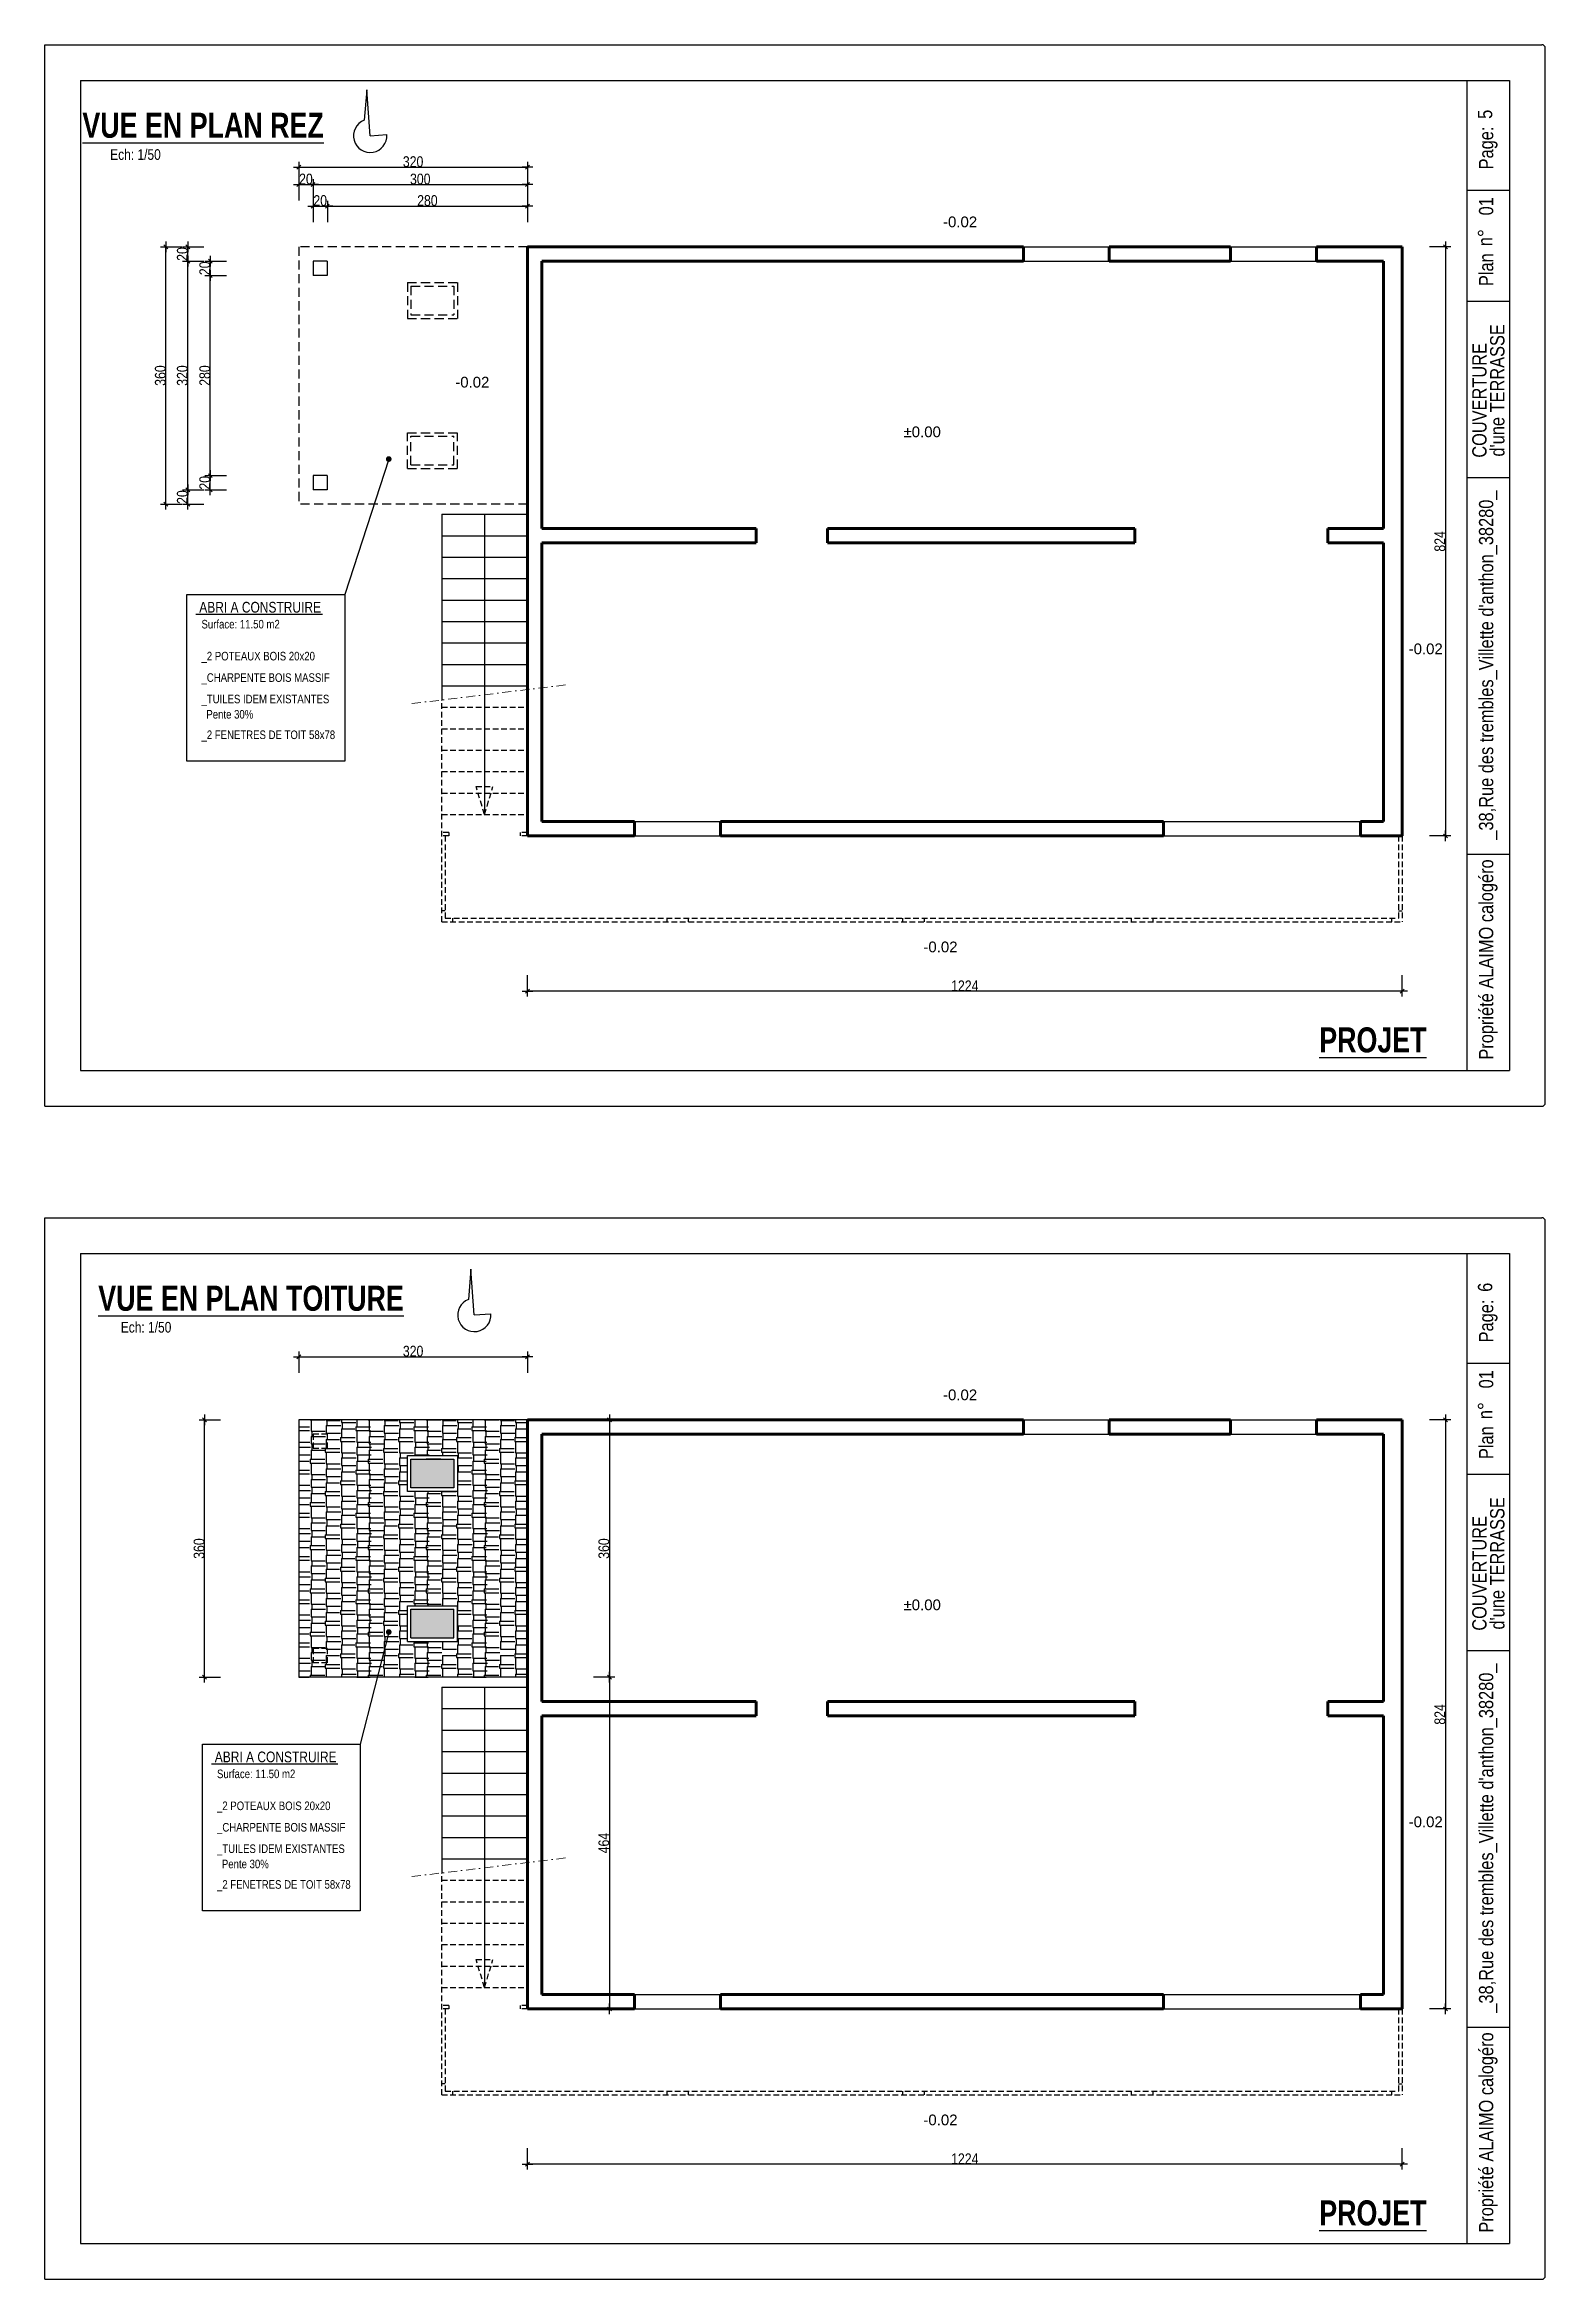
# Model space of a CAD drawing. Header units: centimetres. Extents: x 16433 to 114398, y -50094 to -12305.
# Drawn here: x 48609 to 50709, y -44429 to -41303 of the extents above; entities that cross this region are included whole.
import ezdxf
from ezdxf.enums import TextEntityAlignment as Align

# ---------------------------------------------------------------- set-up
doc = ezdxf.new("R2010")
doc.units = ezdxf.units.CM
doc.header["$LTSCALE"] = 0.5
doc.linetypes.add('CACHE2', pattern=[4.7625, 3.175, -1.5875])
doc.linetypes.add('TIRETPTX2', pattern=[50.8, 25.4, -12.7, 0, -12.7])
doc.layers.get('DEFPOINTS').update_dxf_attribs({"linetype": 'CONTINUOUS'})
for name, color, linetype in [('01_cote_gen', 4, 'CONTINUOUS'), ('01_fenetres', 171, 'CONTINUOUS'), ('01_linteaux', 2, 'CONTINUOUS'), ('01_poch_BN', 9, 'CONTINUOUS'), ('01_poch_murs', 253, 'CONTINUOUS'), ('01_texte', 230, 'CONTINUOUS'), ('AA_COTES', 2, 'CONTINUOUS')]:
    doc.layers.add(name, color=color, linetype=linetype)
doc.layers.add('01_murs_coup', color=5, linetype='CONTINUOUS', lineweight=60)
doc.layers.add('01_tram_axes', color=2, linetype='TIRETPTX2', lineweight=9)
doc.styles.add('ARIAL', font='arial.ttf')
doc.styles.add('impact', font='impact.ttf')
doc.styles.add('MATTE_TXT', font='arial.ttf')
doc.styles.add('STYLE2', font='ARIALN.TTF')
doc.dimstyles.new('JB50', dxfattribs={"dimscale": 0.1, "dimtxt": 150, "dimasz": 15, "dimexe": 0.1, "dimexo": 0.1, "dimgap": 0.09, "dimtad": 1, "dimdec": 1, "dimdsep": 46, "dimtxsty": 'STYLE2', "dimblk1": 'BOND_G', "dimblk2": 'BOND_D', "dimsah": 1, "dimcen": 1.5, "dimdle": 0.01, "dimse1": 1, "dimse2": 1, "dimclrd": 4, "dimclre": 2, "dimclrt": 6, "dimazin": 2, "dimtfac": 2.333333, "dimtdec": 1, "dimtix": 1, "dimtmove": 2, "dimatfit": 3, "dimldrblk": 'BOND_G', "dimfxl": 1, "dimtolj": 1, "dimtzin": 0, "dimarcsym": 0})

msp = doc.modelspace()

# ---------------------------------------------------------------- texts
at = {"layer": '01_texte', "style": 'impact'}
for s, p in [('%%UVUE EN PLAN REZ', (48830.381, -41443.779)), ('%%UPROJET', (50467.436, -42723.184)), ('%%UVUE EN PLAN TOITURE', (48897.469, -43084.56)), ('%%UPROJET', (50467.436, -44363.965))]:
    msp.add_text(s, height=35, dxfattribs=at).set_placement(p, align=Align.BOTTOM_CENTER)
at = {"layer": '01_texte', "style": 'STYLE2'}
for s, p in [('5', (50634.419, -41406.836)), ('Page:', (50635.861, -41477.521)), ('  01', (50635.861, -41554.655)), ('n%%D', (50634.419, -41584.998)), ('Plan', (50635.861, -41640.76)), ("  d'une TERRASSE", (50651.472, -41891.973)), ('COUVERTURE ', (50626.471, -41880.829)), ("_38,Rue des trembles_Villette d'anthon_38280_", (50635.861, -42415.13)), ('Propriété ALAIMO calogéro', (50635.861, -42722.807)), ('6', (50634.419, -43047.617)), ('Page:', (50635.861, -43118.303)), ('  01', (50635.861, -43195.436)), ('n%%D', (50634.419, -43225.779)), ('Plan', (50635.861, -43281.541)), ("  d'une TERRASSE", (50651.472, -43532.755)), ('COUVERTURE ', (50626.471, -43521.61)), ("_38,Rue des trembles_Villette d'anthon_38280_", (50635.861, -44055.911)), ('Propriété ALAIMO calogéro', (50635.861, -44363.588))]:
    msp.add_text(s, height=20, rotation=90, dxfattribs=at).set_placement(p)
at = {"layer": '01_texte', "style": 'MATTE_TXT', "width": 0.8}
for s, p in [('Ech: 1/50', (48735.793, -41468.75)), ('ABRI A CONSTRUIRE', (48910.246, -42101.984)), ('Ech: 1/50', (48750.586, -43109.12)), ('ABRI A CONSTRUIRE', (48931.966, -43710.172))]:
    msp.add_text(s, height=15, dxfattribs=at).set_placement(p, align=Align.BOTTOM_CENTER)
at = {"layer": '01_texte', "style": 'ARIAL'}
for s, p in [('-0.02', (49865.875, -41558.436)), ('-0.02', (49183.284, -41782.669)), ('%%P0.00', (49810.573, -41852.15)), ('-0.02', (50517.456, -42155.694)), ('-0.02', (49838.386, -42572.636)), ('-0.02', (49865.875, -43199.217)), ('%%P0.00', (49810.573, -43492.931)), ('-0.02', (50517.456, -43796.476)), ('-0.02', (49838.386, -44213.417))]:
    msp.add_text(s, height=15, dxfattribs=at).set_placement(p)
at = {"layer": '01_texte', "style": 'MATTE_TXT', "width": 0.8}
for s, p in [('Surface: 11.50 m2', (48828.15, -42123.278)), ('_2 POTEAUX BOIS 20x20', (48828.15, -42167.976)), ('_CHARPENTE BOIS MASSIF', (48828.15, -42197.976)), ('_TUILES IDEM EXISTANTES', (48828.15, -42227.976)), ('Pente 30%%%', (48834.992, -42249.343)), ('_2 FENETRES DE TOIT 58x78', (48828.15, -42277.976)), ('Surface: 11.50 m2', (48849.87, -43731.466)), ('_2 POTEAUX BOIS 20x20', (48849.87, -43776.164)), ('_CHARPENTE BOIS MASSIF', (48849.87, -43806.164)), ('_TUILES IDEM EXISTANTES', (48849.87, -43836.164)), ('Pente 30%%%', (48856.712, -43857.531)), ('_2 FENETRES DE TOIT 58x78', (48849.87, -43886.164))]:
    msp.add_text(s, height=12, dxfattribs=at).set_placement(p, align=Align.BOTTOM_LEFT)

# ---------------------------------------------------------------- blocks, each defined once
blk = doc.blocks.new('BOND_G')
at = {"layer": 'AA_COTES', "color": 0}
for p, q in [((5, 0), (-5, 0)), ((1.8, 1.8), (-1.8, -1.8)), ((0, -5), (0, 15))]:
    blk.add_line(p, q, dxfattribs=at)
blk = doc.blocks.new('BOND_D')
at = {"layer": 'AA_COTES', "color": 0}
for p, q in [((5, 0), (-5, 0)), ((-1.8, -1.8), (1.8, 1.8)), ((0, 5), (0, -15))]:
    blk.add_line(p, q, dxfattribs=at)
blk = doc.blocks.new('*D4505')
at = {"layer": '01_cote_gen', "color": 4, "lineweight": -2, "transparency": 16777216}
blk.add_line((50506.8, -42627.1), (49285.8, -42627.1), dxfattribs=at)
at = {"layer": 'DEFPOINTS', "color": 0}
for p in [(49284.3, -42541.1), (50508.3, -42541.1), (49284.3, -42627.1)]:
    blk.add_point(p, dxfattribs=at)
at = {"layer": '01_cote_gen', "color": 4, "lineweight": -2, "transparency": 16777216, "xscale": 1.5, "yscale": 1.5, "zscale": 1.5, "rotation": 180}
blk.add_blockref('BOND_D', (49284.3, -42627.1), dxfattribs=at)
at = {"layer": '01_cote_gen', "color": 4, "lineweight": -2, "transparency": 16777216, "xscale": 1.5, "yscale": 1.5, "zscale": 1.5}
blk.add_blockref('BOND_G', (50508.3, -42627.1), dxfattribs=at)
at = {"layer": '01_cote_gen', "color": 6, "transparency": 16777216, "insert": (49896.3, -42619.6), "char_height": 15, "attachment_point": 5, "style": 'STYLE2'}
blk.add_mtext('\\A1;1224', dxfattribs=at)
blk = doc.blocks.new('*D4506')
at = {"layer": '01_cote_gen', "color": 4, "lineweight": -2, "transparency": 16777216}
blk.add_line((50568.9, -41587.4), (50568.9, -42408.4), dxfattribs=at)
at = {"layer": 'DEFPOINTS', "color": 0}
for p in [(50433.8, -41585.9), (50433.8, -42409.9), (50568.9, -42409.9)]:
    blk.add_point(p, dxfattribs=at)
at = {"layer": '01_cote_gen', "color": 4, "lineweight": -2, "transparency": 16777216, "xscale": 1.5, "yscale": 1.5, "zscale": 1.5}
for name, p, rotation in [('BOND_G', (50568.9, -41585.9), 90), ('BOND_D', (50568.9, -42409.9), 270)]:
    blk.add_blockref(name, p, dxfattribs=dict(at, rotation=rotation))
at = {"layer": '01_cote_gen', "color": 6, "transparency": 16777216, "insert": (50561.2, -41997.9), "char_height": 15, "attachment_point": 5, "rotation": 90, "style": 'STYLE2'}
blk.add_mtext('\\A1;824', dxfattribs=at)
blk = doc.blocks.new('*D4508')
at = {"layer": '01_linteaux', "color": 4, "lineweight": -2, "ltscale": 2, "transparency": 16777216}
blk.add_line((48985.8, -41528.9), (49002.8, -41528.9), dxfattribs=at)
at = {"layer": 'DEFPOINTS', "color": 0, "ltscale": 2}
for p in [(49004.3, -41528.9), (48984.3, -41605.9), (49004.3, -41605.9)]:
    blk.add_point(p, dxfattribs=at)
at = {"layer": '01_linteaux', "color": 4, "lineweight": -2, "ltscale": 2, "transparency": 16777216, "xscale": 1.5, "yscale": 1.5, "zscale": 1.5, "rotation": 180}
blk.add_blockref('BOND_G', (48984.3, -41528.9), dxfattribs=at)
at = {"layer": '01_linteaux', "color": 4, "lineweight": -2, "ltscale": 2, "transparency": 16777216, "xscale": 1.5, "yscale": 1.5, "zscale": 1.5}
blk.add_blockref('BOND_D', (49004.3, -41528.9), dxfattribs=at)
at = {"layer": '01_linteaux', "color": 6, "ltscale": 2, "transparency": 16777216, "insert": (48994.3, -41521.2), "char_height": 15, "attachment_point": 5, "style": 'STYLE2'}
blk.add_mtext('\\A1;20', dxfattribs=at)
blk = doc.blocks.new('*D4509')
at = {"layer": '01_linteaux', "color": 4, "lineweight": -2, "ltscale": 2, "transparency": 16777216}
blk.add_line((49005.8, -41528.9), (49282.8, -41528.9), dxfattribs=at)
at = {"layer": 'DEFPOINTS', "color": 0, "ltscale": 2}
for p in [(49284.3, -41528.9), (49004.3, -41543.4), (49284.3, -41585.9)]:
    blk.add_point(p, dxfattribs=at)
at = {"layer": '01_linteaux', "color": 4, "lineweight": -2, "ltscale": 2, "transparency": 16777216, "xscale": 1.5, "yscale": 1.5, "zscale": 1.5, "rotation": 180}
blk.add_blockref('BOND_G', (49004.3, -41528.9), dxfattribs=at)
at = {"layer": '01_linteaux', "color": 4, "lineweight": -2, "ltscale": 2, "transparency": 16777216, "xscale": 1.5, "yscale": 1.5, "zscale": 1.5}
blk.add_blockref('BOND_D', (49284.3, -41528.9), dxfattribs=at)
at = {"layer": '01_linteaux', "color": 6, "ltscale": 2, "transparency": 16777216, "insert": (49144.3, -41521.2), "char_height": 15, "attachment_point": 5, "style": 'STYLE2'}
blk.add_mtext('\\A1;280', dxfattribs=at)
blk = doc.blocks.new('*D4510')
at = {"layer": '01_linteaux', "color": 4, "lineweight": -2, "ltscale": 2, "transparency": 16777216}
blk.add_line((48985.8, -41498.7), (49282.8, -41498.7), dxfattribs=at)
at = {"layer": 'DEFPOINTS', "color": 0, "ltscale": 2}
for p in [(49284.3, -41498.7), (48984.3, -41551.4), (49284.3, -41551.4)]:
    blk.add_point(p, dxfattribs=at)
at = {"layer": '01_linteaux', "color": 4, "lineweight": -2, "ltscale": 2, "transparency": 16777216, "xscale": 1.5, "yscale": 1.5, "zscale": 1.5, "rotation": 180}
blk.add_blockref('BOND_G', (48984.3, -41498.7), dxfattribs=at)
at = {"layer": '01_linteaux', "color": 4, "lineweight": -2, "ltscale": 2, "transparency": 16777216, "xscale": 1.5, "yscale": 1.5, "zscale": 1.5}
blk.add_blockref('BOND_D', (49284.3, -41498.7), dxfattribs=at)
at = {"layer": '01_linteaux', "color": 6, "ltscale": 2, "transparency": 16777216, "insert": (49134.3, -41491.1), "char_height": 15, "attachment_point": 5, "style": 'STYLE2'}
blk.add_mtext('\\A1;300', dxfattribs=at)
blk = doc.blocks.new('*D4511')
at = {"layer": '01_linteaux', "color": 4, "lineweight": -2, "ltscale": 2, "transparency": 16777216}
blk.add_line((48840.5, -41924.4), (48840.5, -41907.4), dxfattribs=at)
at = {"layer": 'DEFPOINTS', "color": 0, "ltscale": 2}
for p in [(48840.5, -41905.9), (49004.3, -41905.9), (49004.3, -41925.9)]:
    blk.add_point(p, dxfattribs=at)
at = {"layer": '01_linteaux', "color": 4, "lineweight": -2, "ltscale": 2, "transparency": 16777216, "xscale": 1.5, "yscale": 1.5, "zscale": 1.5}
for name, p, rotation in [('BOND_D', (48840.5, -41905.9), 90), ('BOND_G', (48840.5, -41925.9), 270)]:
    blk.add_blockref(name, p, dxfattribs=dict(at, rotation=rotation))
at = {"layer": '01_linteaux', "color": 6, "ltscale": 2, "transparency": 16777216, "insert": (48832.8, -41915.9), "char_height": 15, "attachment_point": 5, "rotation": 90, "style": 'STYLE2'}
blk.add_mtext('\\A1;20', dxfattribs=at)
blk = doc.blocks.new('*D4512')
at = {"layer": '01_linteaux', "color": 4, "lineweight": -2, "ltscale": 2, "transparency": 16777216}
blk.add_line((48840.5, -41904.4), (48840.5, -41627.4), dxfattribs=at)
at = {"layer": 'DEFPOINTS', "color": 0, "ltscale": 2}
for p in [(48840.5, -41625.9), (48984.3, -41625.9), (48863, -41905.9)]:
    blk.add_point(p, dxfattribs=at)
at = {"layer": '01_linteaux', "color": 4, "lineweight": -2, "ltscale": 2, "transparency": 16777216, "xscale": 1.5, "yscale": 1.5, "zscale": 1.5}
for name, p, rotation in [('BOND_D', (48840.5, -41625.9), 90), ('BOND_G', (48840.5, -41905.9), 270)]:
    blk.add_blockref(name, p, dxfattribs=dict(at, rotation=rotation))
at = {"layer": '01_linteaux', "color": 6, "ltscale": 2, "transparency": 16777216, "insert": (48832.8, -41765.9), "char_height": 15, "attachment_point": 5, "rotation": 90, "style": 'STYLE2'}
blk.add_mtext('\\A1;280', dxfattribs=at)
blk = doc.blocks.new('*D4513')
at = {"layer": '01_linteaux', "color": 4, "lineweight": -2, "ltscale": 2, "transparency": 16777216}
blk.add_line((48840.5, -41624.4), (48840.5, -41607.4), dxfattribs=at)
at = {"layer": 'DEFPOINTS', "color": 0, "ltscale": 2}
for p in [(48840.5, -41605.9), (48994.3, -41605.9), (48994.3, -41625.9)]:
    blk.add_point(p, dxfattribs=at)
at = {"layer": '01_linteaux', "color": 4, "lineweight": -2, "ltscale": 2, "transparency": 16777216, "xscale": 1.5, "yscale": 1.5, "zscale": 1.5}
for name, p, rotation in [('BOND_D', (48840.5, -41605.9), 90), ('BOND_G', (48840.5, -41625.9), 270)]:
    blk.add_blockref(name, p, dxfattribs=dict(at, rotation=rotation))
at = {"layer": '01_linteaux', "color": 6, "ltscale": 2, "transparency": 16777216, "insert": (48832.8, -41615.9), "char_height": 15, "attachment_point": 5, "rotation": 90, "style": 'STYLE2'}
blk.add_mtext('\\A1;20', dxfattribs=at)
blk = doc.blocks.new('*D4514')
at = {"layer": '01_linteaux', "color": 4, "lineweight": -2, "ltscale": 2, "transparency": 16777216}
blk.add_line((48809, -41924.4), (48809, -41607.4), dxfattribs=at)
at = {"layer": 'DEFPOINTS', "color": 0, "ltscale": 2}
for p in [(48809, -41605.9), (48863, -41605.9), (48863, -41925.9)]:
    blk.add_point(p, dxfattribs=at)
at = {"layer": '01_linteaux', "color": 4, "lineweight": -2, "ltscale": 2, "transparency": 16777216, "xscale": 1.5, "yscale": 1.5, "zscale": 1.5}
for name, p, rotation in [('BOND_D', (48809, -41605.9), 90), ('BOND_G', (48809, -41925.9), 270)]:
    blk.add_blockref(name, p, dxfattribs=dict(at, rotation=rotation))
at = {"layer": '01_linteaux', "color": 6, "ltscale": 2, "transparency": 16777216, "insert": (48801.4, -41765.9), "char_height": 15, "attachment_point": 5, "rotation": 90, "style": 'STYLE2'}
blk.add_mtext('\\A1;320', dxfattribs=at)
blk = doc.blocks.new('*D4515')
at = {"layer": '01_linteaux', "color": 4, "lineweight": -2, "ltscale": 2, "transparency": 16777216}
blk.add_line((48809, -41944.4), (48809, -41927.4), dxfattribs=at)
at = {"layer": 'DEFPOINTS', "color": 0, "ltscale": 2}
for p in [(48809, -41925.9), (48964.3, -41945.9), (48984.3, -41925.9)]:
    blk.add_point(p, dxfattribs=at)
at = {"layer": '01_linteaux', "color": 4, "lineweight": -2, "ltscale": 2, "transparency": 16777216, "xscale": 1.5, "yscale": 1.5, "zscale": 1.5}
for name, p, rotation in [('BOND_D', (48809, -41925.9), 90), ('BOND_G', (48809, -41945.9), 270)]:
    blk.add_blockref(name, p, dxfattribs=dict(at, rotation=rotation))
at = {"layer": '01_linteaux', "color": 6, "ltscale": 2, "transparency": 16777216, "insert": (48801.4, -41935.9), "char_height": 15, "attachment_point": 5, "rotation": 90, "style": 'STYLE2'}
blk.add_mtext('\\A1;20', dxfattribs=at)
blk = doc.blocks.new('*D4516')
at = {"layer": '01_linteaux', "color": 4, "lineweight": -2, "ltscale": 2, "transparency": 16777216}
blk.add_line((48809, -41604.4), (48809, -41587.4), dxfattribs=at)
at = {"layer": 'DEFPOINTS', "color": 0, "ltscale": 2}
for p in [(48809, -41585.9), (48984.3, -41585.9), (48984.3, -41605.9)]:
    blk.add_point(p, dxfattribs=at)
at = {"layer": '01_linteaux', "color": 4, "lineweight": -2, "ltscale": 2, "transparency": 16777216, "xscale": 1.5, "yscale": 1.5, "zscale": 1.5}
for name, p, rotation in [('BOND_D', (48809, -41585.9), 90), ('BOND_G', (48809, -41605.9), 270)]:
    blk.add_blockref(name, p, dxfattribs=dict(at, rotation=rotation))
at = {"layer": '01_linteaux', "color": 6, "ltscale": 2, "transparency": 16777216, "insert": (48801.4, -41595.9), "char_height": 15, "attachment_point": 5, "rotation": 90, "style": 'STYLE2'}
blk.add_mtext('\\A1;20', dxfattribs=at)
blk = doc.blocks.new('*D4517')
at = {"layer": '01_linteaux', "color": 4, "lineweight": -2, "ltscale": 2, "transparency": 16777216}
blk.add_line((48778.3, -41944.4), (48778.3, -41587.4), dxfattribs=at)
at = {"layer": 'DEFPOINTS', "color": 0, "ltscale": 2}
for p in [(48778.3, -41585.9), (48831.5, -41585.9), (48831.5, -41945.9)]:
    blk.add_point(p, dxfattribs=at)
at = {"layer": '01_linteaux', "color": 4, "lineweight": -2, "ltscale": 2, "transparency": 16777216, "xscale": 1.5, "yscale": 1.5, "zscale": 1.5}
for name, p, rotation in [('BOND_D', (48778.3, -41585.9), 90), ('BOND_G', (48778.3, -41945.9), 270)]:
    blk.add_blockref(name, p, dxfattribs=dict(at, rotation=rotation))
at = {"layer": '01_linteaux', "color": 6, "ltscale": 2, "transparency": 16777216, "insert": (48770.6, -41765.9), "char_height": 15, "attachment_point": 5, "rotation": 90, "style": 'STYLE2'}
blk.add_mtext('\\A1;360', dxfattribs=at)
blk = doc.blocks.new('*D4519')
at = {"layer": '01_cote_gen', "color": 4, "lineweight": -2, "transparency": 16777216}
blk.add_line((50506.8, -44267.9), (49285.8, -44267.9), dxfattribs=at)
at = {"layer": 'DEFPOINTS', "color": 0}
for p in [(49284.3, -44181.8), (50508.3, -44181.8), (49284.3, -44267.9)]:
    blk.add_point(p, dxfattribs=at)
at = {"layer": '01_cote_gen', "color": 4, "lineweight": -2, "transparency": 16777216, "xscale": 1.5, "yscale": 1.5, "zscale": 1.5, "rotation": 180}
blk.add_blockref('BOND_D', (49284.3, -44267.9), dxfattribs=at)
at = {"layer": '01_cote_gen', "color": 4, "lineweight": -2, "transparency": 16777216, "xscale": 1.5, "yscale": 1.5, "zscale": 1.5}
blk.add_blockref('BOND_G', (50508.3, -44267.9), dxfattribs=at)
at = {"layer": '01_cote_gen', "color": 6, "transparency": 16777216, "insert": (49896.3, -44260.3), "char_height": 15, "attachment_point": 5, "style": 'STYLE2'}
blk.add_mtext('\\A1;1224', dxfattribs=at)
blk = doc.blocks.new('*D4520')
at = {"layer": '01_cote_gen', "color": 4, "lineweight": -2, "transparency": 16777216}
blk.add_line((50568.9, -43228.2), (50568.9, -44049.2), dxfattribs=at)
at = {"layer": 'DEFPOINTS', "color": 0}
for p in [(50433.8, -43226.7), (50433.8, -44050.7), (50568.9, -44050.7)]:
    blk.add_point(p, dxfattribs=at)
at = {"layer": '01_cote_gen', "color": 4, "lineweight": -2, "transparency": 16777216, "xscale": 1.5, "yscale": 1.5, "zscale": 1.5}
for name, p, rotation in [('BOND_G', (50568.9, -43226.7), 90), ('BOND_D', (50568.9, -44050.7), 270)]:
    blk.add_blockref(name, p, dxfattribs=dict(at, rotation=rotation))
at = {"layer": '01_cote_gen', "color": 6, "transparency": 16777216, "insert": (50561.2, -43638.7), "char_height": 15, "attachment_point": 5, "rotation": 90, "style": 'STYLE2'}
blk.add_mtext('\\A1;824', dxfattribs=at)
blk = doc.blocks.new('*D4518')
at = {"layer": '01_linteaux', "color": 4, "lineweight": -2, "ltscale": 2, "transparency": 16777216}
blk.add_line((48832.4, -43585.2), (48832.4, -43228.2), dxfattribs=at)
at = {"layer": 'DEFPOINTS', "color": 0, "ltscale": 2}
for p in [(48832.4, -43226.7), (48885.7, -43226.7), (48885.7, -43586.7)]:
    blk.add_point(p, dxfattribs=at)
at = {"layer": '01_linteaux', "color": 4, "lineweight": -2, "ltscale": 2, "transparency": 16777216, "xscale": 1.5, "yscale": 1.5, "zscale": 1.5}
for name, p, rotation in [('BOND_D', (48832.4, -43226.7), 90), ('BOND_G', (48832.4, -43586.7), 270)]:
    blk.add_blockref(name, p, dxfattribs=dict(at, rotation=rotation))
at = {"layer": '01_linteaux', "color": 6, "ltscale": 2, "transparency": 16777216, "insert": (48824.8, -43406.7), "char_height": 15, "attachment_point": 5, "rotation": 90, "style": 'STYLE2'}
blk.add_mtext('\\A1;360', dxfattribs=at)
blk = doc.blocks.new('*D4521')
at = {"layer": '01_linteaux', "color": 4, "lineweight": -2, "ltscale": 2, "transparency": 16777216}
blk.add_line((48965.8, -41498.7), (48982.8, -41498.7), dxfattribs=at)
at = {"layer": 'DEFPOINTS', "color": 0, "ltscale": 2}
for p in [(48984.3, -41498.7), (48984.3, -41506.2), (48964.3, -41585.9)]:
    blk.add_point(p, dxfattribs=at)
at = {"layer": '01_linteaux', "color": 4, "lineweight": -2, "ltscale": 2, "transparency": 16777216, "xscale": 1.5, "yscale": 1.5, "zscale": 1.5, "rotation": 180}
blk.add_blockref('BOND_G', (48964.3, -41498.7), dxfattribs=at)
at = {"layer": '01_linteaux', "color": 4, "lineweight": -2, "ltscale": 2, "transparency": 16777216, "xscale": 1.5, "yscale": 1.5, "zscale": 1.5}
blk.add_blockref('BOND_D', (48984.3, -41498.7), dxfattribs=at)
at = {"layer": '01_linteaux', "color": 6, "ltscale": 2, "transparency": 16777216, "insert": (48974.3, -41491.1), "char_height": 15, "attachment_point": 5, "style": 'STYLE2'}
blk.add_mtext('\\A1;20', dxfattribs=at)
blk = doc.blocks.new('*D4522')
at = {"layer": '01_linteaux', "color": 4, "lineweight": -2, "ltscale": 2, "transparency": 16777216}
blk.add_line((48965.8, -41474.5), (49282.8, -41474.5), dxfattribs=at)
at = {"layer": 'DEFPOINTS', "color": 0, "ltscale": 2}
for p in [(49284.3, -41474.5), (48964.3, -41506.2), (49284.3, -41514.2)]:
    blk.add_point(p, dxfattribs=at)
at = {"layer": '01_linteaux', "color": 4, "lineweight": -2, "ltscale": 2, "transparency": 16777216, "xscale": 1.5, "yscale": 1.5, "zscale": 1.5, "rotation": 180}
blk.add_blockref('BOND_G', (48964.3, -41474.5), dxfattribs=at)
at = {"layer": '01_linteaux', "color": 4, "lineweight": -2, "ltscale": 2, "transparency": 16777216, "xscale": 1.5, "yscale": 1.5, "zscale": 1.5}
blk.add_blockref('BOND_D', (49284.3, -41474.5), dxfattribs=at)
at = {"layer": '01_linteaux', "color": 6, "ltscale": 2, "transparency": 16777216, "insert": (49124.3, -41466.8), "char_height": 15, "attachment_point": 5, "style": 'STYLE2'}
blk.add_mtext('\\A1;320', dxfattribs=at)
blk = doc.blocks.new('*D4523')
at = {"layer": '01_linteaux', "color": 4, "lineweight": -2, "ltscale": 2, "transparency": 16777216}
blk.add_line((48965.8, -43138.4), (49282.8, -43138.4), dxfattribs=at)
at = {"layer": 'DEFPOINTS', "color": 0, "ltscale": 2}
for p in [(49284.3, -43138.4), (48964.3, -43226.7), (49284.3, -43226.7)]:
    blk.add_point(p, dxfattribs=at)
at = {"layer": '01_linteaux', "color": 4, "lineweight": -2, "ltscale": 2, "transparency": 16777216, "xscale": 1.5, "yscale": 1.5, "zscale": 1.5, "rotation": 180}
blk.add_blockref('BOND_G', (48964.3, -43138.4), dxfattribs=at)
at = {"layer": '01_linteaux', "color": 4, "lineweight": -2, "ltscale": 2, "transparency": 16777216, "xscale": 1.5, "yscale": 1.5, "zscale": 1.5}
blk.add_blockref('BOND_D', (49284.3, -43138.4), dxfattribs=at)
at = {"layer": '01_linteaux', "color": 6, "ltscale": 2, "transparency": 16777216, "insert": (49124.3, -43130.7), "char_height": 15, "attachment_point": 5, "style": 'STYLE2'}
blk.add_mtext('\\A1;320', dxfattribs=at)
blk = doc.blocks.new('*D4530')
at = {"layer": '01_linteaux', "color": 4, "lineweight": -2, "ltscale": 2, "transparency": 16777216}
blk.add_line((49399, -43228.2), (49399, -43585.2), dxfattribs=at)
at = {"layer": 'DEFPOINTS', "color": 0, "ltscale": 2}
for p in [(49362.9, -43226.7), (49284.3, -43586.7), (49399, -43586.7)]:
    blk.add_point(p, dxfattribs=at)
at = {"layer": '01_linteaux', "color": 4, "lineweight": -2, "ltscale": 2, "transparency": 16777216, "xscale": 1.5, "yscale": 1.5, "zscale": 1.5}
for name, p, rotation in [('BOND_G', (49399, -43226.7), 90), ('BOND_D', (49399, -43586.7), 270)]:
    blk.add_blockref(name, p, dxfattribs=dict(at, rotation=rotation))
at = {"layer": '01_linteaux', "color": 6, "ltscale": 2, "transparency": 16777216, "insert": (49391.3, -43406.7), "char_height": 15, "attachment_point": 5, "rotation": 90, "style": 'STYLE2'}
blk.add_mtext('\\A1;360', dxfattribs=at)
blk = doc.blocks.new('*D4531')
at = {"layer": '01_linteaux', "color": 4, "lineweight": -2, "ltscale": 2, "transparency": 16777216}
blk.add_line((49399, -43588.2), (49399, -44049.2), dxfattribs=at)
at = {"layer": 'DEFPOINTS', "color": 0, "ltscale": 2}
for p in [(49391.5, -43586.7), (49391.5, -44050.7), (49399, -44050.7)]:
    blk.add_point(p, dxfattribs=at)
at = {"layer": '01_linteaux', "color": 4, "lineweight": -2, "ltscale": 2, "transparency": 16777216, "xscale": 1.5, "yscale": 1.5, "zscale": 1.5}
for name, p, rotation in [('BOND_G', (49399, -43586.7), 90), ('BOND_D', (49399, -44050.7), 270)]:
    blk.add_blockref(name, p, dxfattribs=dict(at, rotation=rotation))
at = {"layer": '01_linteaux', "color": 6, "ltscale": 2, "transparency": 16777216, "insert": (49391.3, -43818.7), "char_height": 15, "attachment_point": 5, "rotation": 90, "style": 'STYLE2'}
blk.add_mtext('\\A1;464', dxfattribs=at)

# ---------------------------------------------------------------- dimensions: what is measured, and where the dimension line sits
at = {"layer": '01_cote_gen'}
for base, p1, p2, picture, middle in [((50568.85, -42409.887), (50433.8, -41585.887), (50433.8, -42409.887), '*D4506', (50561.182, -41997.887)), ((50568.85, -44050.669), (50433.8, -43226.669), (50433.8, -44050.669), '*D4520', (50561.182, -43638.669))]:
    dim = msp.add_linear_dim(base=base, p1=p1, p2=p2, angle=90, dimstyle='JB50', dxfattribs=at)
    dim.commit()
    dim.dimension.update_dxf_attribs({"geometry": picture, "text_midpoint": middle})
for base, p1, p2, picture, middle in [((49284.259, -42627.094), (50508.259, -42541.065), (49284.259, -42541.065), '*D4505', (49896.259, -42619.554)), ((49284.259, -44267.875), (50508.259, -44181.846), (49284.259, -44181.846), '*D4519', (49896.259, -44260.336))]:
    dim = msp.add_linear_dim(base=base, p1=p1, p2=p2, dimstyle='JB50', dxfattribs=at)
    dim.commit()
    dim.dimension.update_dxf_attribs({"geometry": picture, "text_midpoint": middle})
at = {"layer": '01_linteaux', "ltscale": 2}
for base, p1, p2, picture, middle in [((49284.259, -41474.504), (48964.259, -41506.245), (49284.259, -41514.153), '*D4522', (49124.259, -41466.836)), ((48984.259, -41498.745), (48964.259, -41585.887), (48984.259, -41506.245), '*D4521', (48974.259, -41491.077)), ((49284.259, -41498.745), (48984.259, -41551.391), (49284.259, -41551.391), '*D4510', (49134.259, -41491.077)), ((49004.259, -41528.891), (48984.259, -41605.887), (49004.259, -41605.887), '*D4508', (48994.259, -41521.224)), ((49284.259, -41528.891), (49004.259, -41543.406), (49284.259, -41585.887), '*D4509', (49144.259, -41521.224)), ((49284.259, -43138.372), (48964.259, -43226.669), (49284.259, -43226.669), '*D4523', (49124.259, -43130.705))]:
    dim = msp.add_linear_dim(base=base, p1=p1, p2=p2, dimstyle='JB50', dxfattribs=at)
    dim.commit()
    dim.dimension.update_dxf_attribs({"geometry": picture, "text_midpoint": middle})
for base, p1, p2, picture, middle in [((48778.279, -41585.887), (48831.538, -41945.887), (48831.538, -41585.887), '*D4517', (48770.611, -41765.887)), ((48809.038, -41585.887), (48984.259, -41605.887), (48984.259, -41585.887), '*D4516', (48801.371, -41595.887)), ((48809.038, -41605.887), (48862.981, -41925.887), (48862.981, -41605.887), '*D4514', (48801.371, -41765.887)), ((48840.481, -41605.887), (48994.259, -41625.887), (48994.259, -41605.887), '*D4513', (48832.813, -41615.887)), ((48840.481, -41625.887), (48862.981, -41905.887), (48984.259, -41625.887), '*D4512', (48832.813, -41765.887)), ((48840.481, -41905.887), (49004.259, -41925.887), (49004.259, -41905.887), '*D4511', (48832.813, -41915.887)), ((48809.038, -41925.887), (48964.259, -41945.887), (48984.259, -41925.887), '*D4515', (48801.371, -41935.887)), ((48832.427, -43226.669), (48885.686, -43586.669), (48885.686, -43226.669), '*D4518', (48824.759, -43406.669)), ((49399, -43586.669), (49362.928, -43226.669), (49284.259, -43586.669), '*D4530', (49391.333, -43406.669)), ((49399, -44050.669), (49391.5, -43586.669), (49391.5, -44050.669), '*D4531', (49391.333, -43818.669))]:
    dim = msp.add_linear_dim(base=base, p1=p1, p2=p2, angle=90, dimstyle='JB50', dxfattribs=at)
    dim.commit()
    dim.dimension.update_dxf_attribs({"geometry": picture, "text_midpoint": middle})

# ---------------------------------------------------------------- hatches: boundary and pattern name
at = {"layer": '01_poch_BN', "ltscale": 2}
h = msp.add_hatch(color=256, dxfattribs=at)
h.dxf.hatch_style = 1
h.paths.add_polyline_path([(49181.271, -43281.669), (49121.271, -43281.669), (49121.271, -43321.669), (49181.271, -43321.669)])
h = msp.add_hatch(color=256, dxfattribs=at)
h.dxf.hatch_style = 1
h.paths.add_polyline_path([(49181.271, -43491.669), (49121.271, -43491.669), (49121.271, -43531.669), (49181.271, -43531.669)])

# ---------------------------------------------------------------- linework, layer by layer
at = {"layer": '01_fenetres', "ltscale": 30}
for p, q in [((48658.71, -41353.103), (48658.71, -42738.103)), ((48658.71, -41353.103), (50658.71, -41353.103)), ((50598.71, -41353.103), (50598.71, -42738.103)), ((50658.71, -41353.103), (50658.71, -42738.103)), ((50658.71, -41507.235), (50598.71, -41507.235)), ((50658.71, -41662.252), (50598.71, -41662.252)), ((50658.71, -41909.169), (50598.71, -41909.169)), ((50658.71, -42435.703), (50598.71, -42435.703)), ((48658.71, -42738.103), (49608.71, -42738.103)), ((48658.71, -42738.103), (49608.71, -42738.103)), ((48658.71, -42738.103), (50658.71, -42738.103)), ((48658.71, -42993.884), (48658.71, -44378.884)), ((48658.71, -42993.884), (50658.71, -42993.884)), ((50598.71, -42993.884), (50598.71, -44378.884)), ((50658.71, -42993.884), (50658.71, -44378.884)), ((50658.71, -43148.016), (50598.71, -43148.016)), ((50658.71, -43303.033), (50598.71, -43303.033)), ((50658.71, -43549.95), (50598.71, -43549.95)), ((50658.71, -44076.484), (50598.71, -44076.484)), ((48658.71, -44378.884), (49608.71, -44378.884)), ((48658.71, -44378.884), (49608.71, -44378.884)), ((48658.71, -44378.884), (50658.71, -44378.884))]:
    msp.add_line(p, q, dxfattribs=at)
at = {"layer": '01_linteaux', "linetype": 'CACHE2', "ltscale": 8}
for p, q in [((49284.259, -41585.887), (48964.259, -41585.887)), ((48964.259, -41585.887), (48964.259, -41945.887)), ((49116.271, -41635.887), (49186.271, -41635.887)), ((49116.271, -41635.887), (49116.271, -41685.887)), ((49121.271, -41640.887), (49121.271, -41680.887)), ((49121.271, -41640.887), (49181.271, -41640.887)), ((49181.271, -41640.887), (49181.271, -41680.887)), ((49186.271, -41635.887), (49186.271, -41685.887)), ((49116.271, -41685.887), (49186.271, -41685.887)), ((49121.271, -41680.887), (49181.271, -41680.887)), ((49116.271, -41845.887), (49186.271, -41845.887)), ((49116.271, -41895.887), (49116.271, -41845.887)), ((49121.271, -41850.887), (49181.271, -41850.887)), ((49121.271, -41890.887), (49121.271, -41850.887)), ((49181.271, -41890.887), (49181.271, -41850.887)), ((49186.271, -41895.887), (49186.271, -41845.887)), ((49116.271, -41895.887), (49186.271, -41895.887)), ((49121.271, -41890.887), (49181.271, -41890.887)), ((49284.259, -41945.887), (48964.259, -41945.887))]:
    msp.add_line(p, q, dxfattribs=at)
at = {"layer": '01_linteaux'}
for p, q in [((49978.259, -41585.887), (50098.259, -41585.887)), ((50268.259, -41585.887), (50388.259, -41585.887)), ((49978.259, -41605.887), (50098.259, -41605.887)), ((50268.259, -41605.887), (50388.259, -41605.887)), ((49164.259, -41959.887), (49164.259, -42219.763)), ((49164.259, -41959.887), (49284.259, -41959.887)), ((49224.259, -41959.887), (49224.259, -42379.887)), ((49164.259, -41989.887), (49284.259, -41989.887)), ((49164.259, -42019.887), (49284.259, -42019.887)), ((49164.259, -42049.887), (49284.259, -42049.887)), ((49164.259, -42079.887), (49284.259, -42079.887)), ((49164.259, -42109.887), (49284.259, -42109.887)), ((49164.259, -42139.887), (49284.259, -42139.887)), ((49164.259, -42169.887), (49284.259, -42169.887)), ((49164.259, -42199.887), (49284.259, -42199.887)), ((49434.259, -42389.887), (49554.259, -42389.887)), ((49434.259, -42409.887), (49554.259, -42409.887)), ((50174.259, -42389.887), (50450.259, -42389.887)), ((50174.259, -42409.887), (50450.259, -42409.887)), ((48964.259, -43226.669), (48964.259, -43586.669)), ((49284.259, -43226.669), (48964.259, -43226.669)), ((49978.259, -43226.669), (50098.259, -43226.669)), ((50268.259, -43226.669), (50388.259, -43226.669)), ((49978.259, -43246.669), (50098.259, -43246.669)), ((50268.259, -43246.669), (50388.259, -43246.669)), ((49116.271, -43486.669), (49186.271, -43486.669)), ((49116.271, -43536.669), (49116.271, -43486.669)), ((49121.271, -43491.669), (49181.271, -43491.669)), ((49121.271, -43531.669), (49121.271, -43491.669)), ((49181.271, -43531.669), (49181.271, -43491.669)), ((49186.271, -43536.669), (49186.271, -43486.669)), ((49116.271, -43536.669), (49186.271, -43536.669)), ((49121.271, -43531.669), (49181.271, -43531.669)), ((49284.259, -43586.669), (48964.259, -43586.669)), ((49164.259, -43600.669), (49164.259, -43860.544)), ((49164.259, -43600.669), (49284.259, -43600.669)), ((49224.259, -43600.669), (49224.259, -44020.669)), ((49164.259, -43630.669), (49284.259, -43630.669)), ((49164.259, -43660.669), (49284.259, -43660.669)), ((49164.259, -43690.669), (49284.259, -43690.669)), ((49164.259, -43720.669), (49284.259, -43720.669)), ((49164.259, -43750.669), (49284.259, -43750.669)), ((49164.259, -43780.669), (49284.259, -43780.669)), ((49164.259, -43810.669), (49284.259, -43810.669)), ((49164.259, -43840.669), (49284.259, -43840.669)), ((49434.259, -44030.669), (49554.259, -44030.669)), ((50174.259, -44030.669), (50450.259, -44030.669)), ((49434.259, -44050.669), (49554.259, -44050.669)), ((50174.259, -44050.669), (50450.259, -44050.669))]:
    msp.add_line(p, q, dxfattribs=at)
at = {"layer": '01_linteaux', "ltscale": 2}
for p, q in [((49004.259, -41605.887), (48984.259, -41605.887)), ((48984.259, -41605.887), (48984.259, -41625.887)), ((49004.259, -41625.887), (48984.259, -41625.887)), ((49004.259, -41605.887), (49004.259, -41625.887)), ((48984.259, -41905.887), (48984.259, -41925.887)), ((49004.259, -41905.887), (48984.259, -41905.887)), ((49004.259, -41905.887), (49004.259, -41925.887)), ((49004.259, -41925.887), (48984.259, -41925.887)), ((49121.271, -43281.669), (49181.271, -43281.669)), ((49121.271, -43321.669), (49121.271, -43281.669)), ((49181.271, -43281.669), (49181.271, -43321.669)), ((49181.271, -43321.669), (49121.271, -43321.669))]:
    msp.add_line(p, q, dxfattribs=at)
at = {"layer": '01_linteaux', "linetype": 'CACHE2', "ltscale": 5}
for p, q in [((49164.259, -42529.887), (49164.259, -42219.763)), ((49164.259, -42229.887), (49284.259, -42229.887)), ((49164.259, -42259.887), (49284.259, -42259.887)), ((49164.259, -42289.887), (49284.259, -42289.887)), ((49164.259, -42319.887), (49284.259, -42319.887)), ((49164.259, -42349.887), (49284.259, -42349.887)), ((49224.259, -42379.887), (49212.43, -42340.743)), ((49212.43, -42340.743), (49236.087, -42340.743)), ((49224.259, -42379.887), (49236.087, -42340.743)), ((49164.259, -42379.887), (49284.259, -42379.887)), ((49174.259, -42404.887), (49164.259, -42404.887)), ((49174.259, -42409.887), (49164.259, -42409.887)), ((49169.259, -42409.887), (49169.259, -42524.887)), ((49174.259, -42404.887), (49174.259, -42409.887)), ((49274.259, -42404.887), (49274.259, -42409.887)), ((49284.259, -42404.887), (49274.259, -42404.887)), ((49284.259, -42409.887), (49274.259, -42409.887)), ((50503.259, -42409.887), (50503.259, -42524.887)), ((50508.259, -42409.887), (50508.259, -42529.887)), ((49169.259, -42514.887), (49164.259, -42514.887)), ((49164.259, -42529.887), (50508.259, -42529.887)), ((49169.259, -42524.887), (50503.259, -42524.887)), ((49179.259, -42524.887), (49179.259, -42529.887)), ((49479.259, -42524.887), (49479.259, -42529.887)), ((49509.259, -42524.887), (49509.259, -42529.887)), ((49809.259, -42524.887), (49809.259, -42529.887)), ((49839.259, -42524.887), (49839.259, -42529.887)), ((50129.259, -42524.887), (50129.259, -42529.887)), ((50159.259, -42524.887), (50159.259, -42529.887)), ((50493.259, -42524.887), (50493.259, -42529.887)), ((50503.259, -42514.887), (50508.259, -42514.887)), ((48984.259, -43246.669), (48984.259, -43266.669)), ((49004.259, -43246.669), (48984.259, -43246.669)), ((49004.259, -43246.669), (49004.259, -43266.669)), ((49004.259, -43266.669), (48984.259, -43266.669)), ((48984.259, -43546.669), (48984.259, -43566.669)), ((49004.259, -43546.669), (48984.259, -43546.669)), ((49004.259, -43566.669), (48984.259, -43566.669)), ((49004.259, -43546.669), (49004.259, -43566.669)), ((49164.259, -44170.669), (49164.259, -43860.544)), ((49164.259, -43870.669), (49284.259, -43870.669)), ((49164.259, -43900.669), (49284.259, -43900.669)), ((49164.259, -43930.669), (49284.259, -43930.669)), ((49164.259, -43960.669), (49284.259, -43960.669)), ((49164.259, -43990.669), (49284.259, -43990.669)), ((49224.259, -44020.669), (49212.43, -43981.524)), ((49212.43, -43981.524), (49236.087, -43981.524)), ((49224.259, -44020.669), (49236.087, -43981.524)), ((49164.259, -44020.669), (49284.259, -44020.669)), ((49174.259, -44045.669), (49164.259, -44045.669)), ((49174.259, -44050.669), (49164.259, -44050.669)), ((49169.259, -44050.669), (49169.259, -44165.669)), ((49174.259, -44045.669), (49174.259, -44050.669)), ((49274.259, -44045.669), (49274.259, -44050.669)), ((49284.259, -44045.669), (49274.259, -44045.669)), ((49284.259, -44050.669), (49274.259, -44050.669)), ((50503.259, -44050.669), (50503.259, -44165.669)), ((50508.259, -44050.669), (50508.259, -44170.669)), ((49169.259, -44155.669), (49164.259, -44155.669)), ((49169.259, -44165.669), (50503.259, -44165.669)), ((49179.259, -44165.669), (49179.259, -44170.669)), ((49479.259, -44165.669), (49479.259, -44170.669)), ((49509.259, -44165.669), (49509.259, -44170.669)), ((49809.259, -44165.669), (49809.259, -44170.669)), ((49839.259, -44165.669), (49839.259, -44170.669)), ((50129.259, -44165.669), (50129.259, -44170.669)), ((50159.259, -44165.669), (50159.259, -44170.669)), ((50493.259, -44165.669), (50493.259, -44170.669)), ((50503.259, -44155.669), (50508.259, -44155.669)), ((49164.259, -44170.669), (50508.259, -44170.669))]:
    msp.add_line(p, q, dxfattribs=at)
at = {"layer": '01_linteaux'}
for points in [[(49186.271, -43276.669), (49186.271, -43326.669), (49116.271, -43326.669), (49116.271, -43276.669)], [(49181.271, -43281.669), (49181.271, -43321.669), (49121.271, -43321.669), (49121.271, -43281.669)]]:
    msp.add_lwpolyline(points, close=True, dxfattribs=at)
at = {"layer": '01_murs_coup', "ltscale": 2}
for p, q in [((49284.259, -41585.887), (49284.259, -42409.887)), ((49284.259, -41585.887), (49978.259, -41585.887)), ((49978.259, -41585.887), (49978.259, -41605.887)), ((50098.259, -41585.887), (50098.259, -41605.887)), ((50098.259, -41585.887), (50268.259, -41585.887)), ((50268.259, -41585.887), (50268.259, -41605.887)), ((50388.259, -41585.887), (50388.259, -41605.887)), ((50388.259, -41585.887), (50508.259, -41585.887)), ((50508.259, -41585.887), (50508.259, -42409.887)), ((49304.259, -41605.887), (49304.259, -41979.887)), ((49304.259, -41605.887), (49978.259, -41605.887)), ((50098.259, -41605.887), (50268.259, -41605.887)), ((50388.259, -41605.887), (50482.259, -41605.887)), ((50482.259, -41605.887), (50482.259, -41979.887)), ((49304.259, -41979.887), (49604.259, -41979.887)), ((49304.259, -41999.887), (49304.259, -42389.887)), ((49304.259, -41999.887), (49604.259, -41999.887)), ((49604.259, -41979.887), (49604.259, -41999.887)), ((49704.259, -41979.887), (49704.259, -41999.887)), ((49704.259, -41979.887), (50134.259, -41979.887)), ((49704.259, -41999.887), (50134.259, -41999.887)), ((50134.259, -41979.887), (50134.259, -41999.887)), ((50404.259, -41979.887), (50404.259, -41999.887)), ((50404.259, -41979.887), (50482.259, -41979.887)), ((50404.259, -41999.887), (50482.259, -41999.887)), ((50482.259, -41999.887), (50482.259, -42389.887)), ((49284.259, -42409.887), (49434.259, -42409.887)), ((49304.259, -42389.887), (49434.259, -42389.887)), ((49434.259, -42389.887), (49434.259, -42409.887)), ((49554.259, -42389.887), (49554.259, -42409.887)), ((49554.259, -42389.887), (50174.259, -42389.887)), ((49554.259, -42409.887), (50174.259, -42409.887)), ((50174.259, -42389.887), (50174.259, -42409.887)), ((50450.259, -42389.887), (50450.259, -42409.887)), ((50450.259, -42389.887), (50482.259, -42389.887)), ((50450.259, -42409.887), (50508.259, -42409.887)), ((49284.259, -43226.669), (49284.259, -44050.669)), ((49284.259, -43226.669), (49978.259, -43226.669)), ((49978.259, -43226.669), (49978.259, -43246.669)), ((50098.259, -43226.669), (50098.259, -43246.669)), ((50098.259, -43226.669), (50268.259, -43226.669)), ((50268.259, -43226.669), (50268.259, -43246.669)), ((50388.259, -43226.669), (50388.259, -43246.669)), ((50388.259, -43226.669), (50508.259, -43226.669)), ((50508.259, -43226.669), (50508.259, -44050.669)), ((49304.259, -43246.669), (49304.259, -43620.669)), ((49304.259, -43246.669), (49978.259, -43246.669)), ((50098.259, -43246.669), (50268.259, -43246.669)), ((50388.259, -43246.669), (50482.259, -43246.669)), ((50482.259, -43246.669), (50482.259, -43620.669)), ((49304.259, -43620.669), (49604.259, -43620.669)), ((49604.259, -43620.669), (49604.259, -43640.669)), ((49704.259, -43620.669), (49704.259, -43640.669)), ((49704.259, -43620.669), (50134.259, -43620.669)), ((50134.259, -43620.669), (50134.259, -43640.669)), ((50404.259, -43620.669), (50404.259, -43640.669)), ((50404.259, -43620.669), (50482.259, -43620.669)), ((49304.259, -43640.669), (49304.259, -44030.669)), ((49304.259, -43640.669), (49604.259, -43640.669)), ((49704.259, -43640.669), (50134.259, -43640.669)), ((50404.259, -43640.669), (50482.259, -43640.669)), ((50482.259, -43640.669), (50482.259, -44030.669)), ((49304.259, -44030.669), (49434.259, -44030.669)), ((49434.259, -44030.669), (49434.259, -44050.669)), ((49554.259, -44030.669), (49554.259, -44050.669)), ((49554.259, -44030.669), (50174.259, -44030.669)), ((50174.259, -44030.669), (50174.259, -44050.669)), ((50450.259, -44030.669), (50450.259, -44050.669)), ((50450.259, -44030.669), (50482.259, -44030.669)), ((49284.259, -44050.669), (49434.259, -44050.669)), ((49554.259, -44050.669), (50174.259, -44050.669)), ((50450.259, -44050.669), (50508.259, -44050.669))]:
    msp.add_line(p, q, dxfattribs=at)
at = {"layer": '01_poch_murs', "linetype": 'Continuous', "ltscale": 2}
for p, q in [((48980.126, -43226.624), (49000.573, -43226.624)), ((48981.459, -43226.624), (48981.459, -43242.626)), ((49002.795, -43226.669), (49002.795, -43227.513)), ((49002.795, -43227.513), (49022.353, -43227.513)), ((49003.684, -43227.513), (49003.684, -43234.625)), ((49024.131, -43226.669), (49024.131, -43230.18)), ((49045.467, -43226.669), (49045.467, -43236.403)), ((49061.334, -43226.624), (49081.781, -43226.624)), ((49062.668, -43226.624), (49062.668, -43242.626)), ((49084.004, -43226.669), (49084.004, -43227.513)), ((49084.004, -43227.513), (49103.562, -43227.513)), ((49084.893, -43227.513), (49084.893, -43234.625)), ((49105.34, -43226.669), (49105.34, -43230.18)), ((49126.676, -43226.669), (49126.676, -43236.403)), ((49142.543, -43226.624), (49162.99, -43226.624)), ((49143.877, -43226.624), (49143.877, -43242.626)), ((49165.213, -43226.669), (49165.213, -43227.513)), ((49165.213, -43227.513), (49184.771, -43227.513)), ((49166.102, -43227.513), (49166.102, -43234.625)), ((49186.549, -43226.669), (49186.549, -43230.18)), ((49207.885, -43226.669), (49207.885, -43236.403)), ((49223.752, -43226.624), (49244.199, -43226.624)), ((49225.085, -43226.624), (49225.085, -43242.626)), ((49246.421, -43226.669), (49246.421, -43227.513)), ((49246.421, -43227.513), (49265.979, -43227.513)), ((49247.31, -43227.513), (49247.31, -43234.625)), ((49267.757, -43226.669), (49267.757, -43230.18)), ((48964.259, -43236.403), (48979.237, -43236.403)), ((48964.259, -43241.737), (48979.237, -43241.737)), ((48964.259, -43257.739), (48979.681, -43257.739)), ((48981.459, -43242.626), (49001.017, -43242.626)), ((48981.459, -43249.738), (48981.459, -43260.406)), ((48981.459, -43249.738), (49001.906, -43249.738)), ((48981.459, -43260.406), (49001.462, -43260.406)), ((48982.348, -43242.626), (48982.348, -43249.738)), ((48982.348, -43260.406), (48982.348, -43269.296)), ((49002.795, -43234.625), (49002.795, -43245.293)), ((49002.795, -43234.625), (49023.242, -43234.625)), ((49002.795, -43245.293), (49022.798, -43245.293)), ((49002.795, -43254.183), (49002.795, -43266.629)), ((49002.795, -43254.183), (49021.464, -43254.183)), ((49022.798, -43251.516), (49022.798, -43256.85)), ((49022.798, -43251.516), (49043.245, -43251.516)), ((49022.798, -43256.85), (49043.245, -43256.85)), ((49024.131, -43230.18), (49044.134, -43230.18)), ((49024.131, -43239.07), (49024.131, -43251.516)), ((49024.131, -43239.07), (49042.8, -43239.07)), ((49024.131, -43256.85), (49024.131, -43272.852)), ((49025.02, -43230.18), (49025.02, -43239.07)), ((49044.134, -43236.403), (49044.134, -43241.737)), ((49044.134, -43236.403), (49064.581, -43236.403)), ((49044.134, -43241.737), (49064.581, -43241.737)), ((49045.467, -43236.403), (49060.445, -43236.403)), ((49045.467, -43241.737), (49045.467, -43257.739)), ((49045.467, -43241.737), (49060.445, -43241.737)), ((49045.467, -43257.739), (49065.025, -43257.739)), ((49045.467, -43257.739), (49060.89, -43257.739)), ((49046.356, -43257.739), (49046.356, -43264.851)), ((49062.668, -43242.626), (49082.226, -43242.626)), ((49062.668, -43249.738), (49062.668, -43260.406)), ((49062.668, -43249.738), (49083.115, -43249.738)), ((49062.668, -43260.406), (49082.67, -43260.406)), ((49063.557, -43242.626), (49063.557, -43249.738)), ((49063.557, -43260.406), (49063.557, -43269.296)), ((49084.004, -43234.625), (49084.004, -43245.293)), ((49084.004, -43234.625), (49104.451, -43234.625)), ((49084.004, -43245.293), (49104.006, -43245.293)), ((49084.004, -43254.183), (49084.004, -43266.629)), ((49084.004, -43254.183), (49102.673, -43254.183)), ((49084.893, -43245.293), (49084.893, -43254.183)), ((49104.006, -43251.516), (49104.006, -43256.85)), ((49104.006, -43251.516), (49124.453, -43251.516)), ((49104.006, -43256.85), (49124.453, -43256.85)), ((49105.34, -43230.18), (49125.342, -43230.18)), ((49105.34, -43239.07), (49105.34, -43251.516)), ((49105.34, -43239.07), (49124.009, -43239.07)), ((49105.34, -43256.85), (49105.34, -43272.852)), ((49106.229, -43230.18), (49106.229, -43239.07)), ((49125.342, -43236.403), (49125.342, -43241.737)), ((49125.342, -43236.403), (49145.789, -43236.403)), ((49125.342, -43241.737), (49145.789, -43241.737)), ((49126.676, -43236.403), (49141.654, -43236.403)), ((49126.676, -43241.737), (49126.676, -43257.739)), ((49126.676, -43241.737), (49141.654, -43241.737)), ((49126.676, -43257.739), (49146.234, -43257.739)), ((49126.676, -43257.739), (49142.099, -43257.739)), ((49127.565, -43257.739), (49127.565, -43264.851)), ((49143.877, -43242.626), (49163.435, -43242.626)), ((49143.877, -43249.738), (49143.877, -43260.406)), ((49143.877, -43249.738), (49164.324, -43249.738)), ((49143.877, -43260.406), (49163.879, -43260.406)), ((49144.766, -43242.626), (49144.766, -43249.738)), ((49144.766, -43260.406), (49144.766, -43269.296)), ((49165.213, -43234.625), (49165.213, -43245.293)), ((49165.213, -43234.625), (49185.66, -43234.625)), ((49165.213, -43245.293), (49185.215, -43245.293)), ((49165.213, -43254.183), (49165.213, -43266.629)), ((49165.213, -43254.183), (49183.882, -43254.183)), ((49166.102, -43245.293), (49166.102, -43254.183)), ((49185.215, -43251.516), (49185.215, -43256.85)), ((49185.215, -43251.516), (49205.662, -43251.516)), ((49185.215, -43256.85), (49205.662, -43256.85)), ((49186.549, -43230.18), (49206.551, -43230.18)), ((49186.549, -43239.07), (49186.549, -43251.516)), ((49186.549, -43239.07), (49205.218, -43239.07)), ((49186.549, -43256.85), (49186.549, -43272.852)), ((49187.438, -43230.18), (49187.438, -43239.07)), ((49206.551, -43236.403), (49206.551, -43241.737)), ((49206.551, -43236.403), (49226.998, -43236.403)), ((49206.551, -43241.737), (49226.998, -43241.737)), ((49207.885, -43236.403), (49222.863, -43236.403)), ((49207.885, -43241.737), (49207.885, -43257.739)), ((49207.885, -43241.737), (49222.863, -43241.737)), ((49207.885, -43257.739), (49227.443, -43257.739)), ((49207.885, -43257.739), (49223.307, -43257.739)), ((49208.774, -43257.739), (49208.774, -43264.851)), ((49225.085, -43242.626), (49244.643, -43242.626)), ((49225.085, -43249.738), (49225.085, -43260.406)), ((49225.085, -43249.738), (49245.532, -43249.738)), ((49225.085, -43260.406), (49245.088, -43260.406)), ((49225.974, -43242.626), (49225.974, -43249.738)), ((49225.974, -43260.406), (49225.974, -43269.296)), ((49246.421, -43234.625), (49246.421, -43245.293)), ((49246.421, -43234.625), (49266.868, -43234.625)), ((49246.421, -43245.293), (49266.424, -43245.293)), ((49246.421, -43254.183), (49246.421, -43266.629)), ((49246.421, -43254.183), (49265.09, -43254.183)), ((49247.31, -43245.293), (49247.31, -43254.183)), ((49266.424, -43251.516), (49266.424, -43256.85)), ((49266.424, -43251.516), (49284.259, -43251.516)), ((49266.424, -43256.85), (49284.259, -43256.85)), ((49267.757, -43230.18), (49284.259, -43230.18)), ((49267.757, -43239.07), (49267.757, -43251.516)), ((49267.757, -43239.07), (49284.259, -43239.07)), ((49267.757, -43256.85), (49267.757, -43272.852)), ((49268.646, -43230.18), (49268.646, -43239.07)), ((48964.259, -43264.851), (48980.57, -43264.851)), ((48964.259, -43275.519), (48980.126, -43275.519)), ((48964.259, -43284.409), (48978.792, -43284.409)), ((48980.126, -43281.742), (48980.126, -43287.076)), ((48980.126, -43281.742), (49000.573, -43281.742)), ((48980.126, -43287.076), (49000.573, -43287.076)), ((48981.459, -43269.296), (48981.459, -43281.742)), ((48981.459, -43269.296), (49000.128, -43269.296)), ((48981.459, -43287.076), (48981.459, -43303.078)), ((49001.462, -43266.629), (49001.462, -43271.963)), ((49001.462, -43266.629), (49021.909, -43266.629)), ((49001.462, -43271.963), (49021.909, -43271.963)), ((49002.795, -43271.963), (49002.795, -43287.965)), ((49002.795, -43287.965), (49022.353, -43287.965)), ((49003.684, -43287.965), (49003.684, -43295.077)), ((49024.131, -43272.852), (49043.689, -43272.852)), ((49024.131, -43279.964), (49024.131, -43290.632)), ((49024.131, -43279.964), (49044.578, -43279.964)), ((49024.131, -43290.632), (49044.134, -43290.632)), ((49025.02, -43272.852), (49025.02, -43279.964)), ((49025.02, -43290.632), (49025.02, -43299.522)), ((49045.467, -43264.851), (49045.467, -43275.519)), ((49045.467, -43264.851), (49065.914, -43264.851)), ((49045.467, -43264.851), (49061.779, -43264.851)), ((49045.467, -43275.519), (49065.47, -43275.519)), ((49045.467, -43275.519), (49061.334, -43275.519)), ((49045.467, -43284.409), (49045.467, -43296.855)), ((49045.467, -43284.409), (49064.136, -43284.409)), ((49045.467, -43284.409), (49060.001, -43284.409)), ((49046.356, -43275.519), (49046.356, -43284.409)), ((49061.334, -43281.742), (49061.334, -43287.076)), ((49061.334, -43281.742), (49081.781, -43281.742)), ((49061.334, -43287.076), (49081.781, -43287.076)), ((49062.668, -43269.296), (49062.668, -43281.742)), ((49062.668, -43269.296), (49081.337, -43269.296)), ((49062.668, -43287.076), (49062.668, -43303.078)), ((49082.67, -43266.629), (49082.67, -43271.963)), ((49082.67, -43266.629), (49103.117, -43266.629)), ((49082.67, -43271.963), (49103.117, -43271.963)), ((49084.004, -43271.963), (49084.004, -43287.965)), ((49084.004, -43287.965), (49103.562, -43287.965)), ((49084.893, -43287.965), (49084.893, -43295.077)), ((49105.34, -43272.852), (49124.898, -43272.852)), ((49105.34, -43279.964), (49105.34, -43290.632)), ((49105.34, -43279.964), (49116.271, -43279.964)), ((49105.34, -43290.632), (49116.271, -43290.632)), ((49106.229, -43272.852), (49106.229, -43279.964)), ((49106.229, -43290.632), (49106.229, -43299.522)), ((49126.676, -43264.851), (49126.676, -43275.519)), ((49126.676, -43264.851), (49147.123, -43264.851)), ((49126.676, -43264.851), (49142.988, -43264.851)), ((49126.676, -43275.519), (49146.678, -43275.519)), ((49126.676, -43275.519), (49142.543, -43275.519)), ((49127.565, -43275.519), (49127.565, -43276.669)), ((49143.877, -43269.296), (49143.877, -43276.669)), ((49143.877, -43269.296), (49162.546, -43269.296)), ((49143.877, -43281.669), (49143.877, -43281.742)), ((49163.879, -43266.629), (49163.879, -43271.963)), ((49163.879, -43266.629), (49184.326, -43266.629)), ((49163.879, -43271.963), (49184.326, -43271.963)), ((49165.213, -43271.963), (49165.213, -43276.669)), ((49186.549, -43272.852), (49206.107, -43272.852)), ((49186.549, -43279.964), (49186.549, -43290.632)), ((49186.549, -43279.964), (49206.996, -43279.964)), ((49186.549, -43290.632), (49206.551, -43290.632)), ((49187.438, -43272.852), (49187.438, -43279.964)), ((49187.438, -43290.632), (49187.438, -43299.522)), ((49207.885, -43264.851), (49207.885, -43275.519)), ((49207.885, -43264.851), (49228.332, -43264.851)), ((49207.885, -43264.851), (49224.196, -43264.851)), ((49207.885, -43275.519), (49227.887, -43275.519)), ((49207.885, -43275.519), (49223.752, -43275.519)), ((49207.885, -43284.409), (49207.885, -43296.855)), ((49207.885, -43284.409), (49226.554, -43284.409)), ((49207.885, -43284.409), (49222.418, -43284.409)), ((49208.774, -43275.519), (49208.774, -43284.409)), ((49223.752, -43281.742), (49223.752, -43287.076)), ((49223.752, -43281.742), (49244.199, -43281.742)), ((49223.752, -43287.076), (49244.199, -43287.076)), ((49225.085, -43269.296), (49225.085, -43281.742)), ((49225.085, -43269.296), (49243.754, -43269.296)), ((49225.085, -43287.076), (49225.085, -43303.078)), ((49245.088, -43266.629), (49245.088, -43271.963)), ((49245.088, -43266.629), (49265.535, -43266.629)), ((49245.088, -43271.963), (49265.535, -43271.963)), ((49246.421, -43271.963), (49246.421, -43287.965)), ((49246.421, -43287.965), (49265.979, -43287.965)), ((49247.31, -43287.965), (49247.31, -43295.077)), ((49267.757, -43272.852), (49284.259, -43272.852)), ((49267.757, -43279.964), (49267.757, -43290.632)), ((49267.757, -43279.964), (49284.259, -43279.964)), ((49267.757, -43290.632), (49284.259, -43290.632)), ((49268.646, -43272.852), (49268.646, -43279.964)), ((49268.646, -43290.632), (49268.646, -43299.522)), ((48964.259, -43296.855), (48979.237, -43296.855)), ((48964.259, -43302.189), (48979.237, -43302.189)), ((48964.259, -43318.191), (48979.681, -43318.191)), ((48981.459, -43303.078), (49001.017, -43303.078)), ((48981.459, -43310.19), (48981.459, -43320.858)), ((48981.459, -43310.19), (49001.906, -43310.19)), ((48981.459, -43320.858), (49001.462, -43320.858)), ((48982.348, -43303.078), (48982.348, -43310.19)), ((48982.348, -43320.858), (48982.348, -43329.748)), ((49002.795, -43295.077), (49002.795, -43305.745)), ((49002.795, -43295.077), (49023.242, -43295.077)), ((49002.795, -43305.745), (49022.798, -43305.745)), ((49002.795, -43314.635), (49002.795, -43327.081)), ((49002.795, -43314.635), (49021.464, -43314.635)), ((49003.684, -43305.745), (49003.684, -43314.635)), ((49022.798, -43311.968), (49022.798, -43317.302)), ((49022.798, -43311.968), (49043.245, -43311.968)), ((49022.798, -43317.302), (49043.245, -43317.302)), ((49024.131, -43299.522), (49024.131, -43311.968)), ((49024.131, -43299.522), (49042.8, -43299.522)), ((49024.131, -43317.302), (49024.131, -43333.304)), ((49044.134, -43296.855), (49044.134, -43302.189)), ((49044.134, -43296.855), (49064.581, -43296.855)), ((49044.134, -43302.189), (49064.581, -43302.189)), ((49045.467, -43296.855), (49060.445, -43296.855)), ((49045.467, -43302.189), (49045.467, -43318.191)), ((49045.467, -43302.189), (49060.445, -43302.189)), ((49045.467, -43318.191), (49065.025, -43318.191)), ((49045.467, -43318.191), (49060.89, -43318.191)), ((49046.356, -43318.191), (49046.356, -43325.303)), ((49062.668, -43303.078), (49082.226, -43303.078)), ((49062.668, -43310.19), (49062.668, -43320.858)), ((49062.668, -43310.19), (49083.115, -43310.19)), ((49062.668, -43320.858), (49082.67, -43320.858)), ((49063.557, -43303.078), (49063.557, -43310.19)), ((49063.557, -43320.858), (49063.557, -43329.748)), ((49084.004, -43295.077), (49084.004, -43305.745)), ((49084.004, -43295.077), (49104.451, -43295.077)), ((49084.004, -43305.745), (49104.006, -43305.745)), ((49084.004, -43314.635), (49084.004, -43327.081)), ((49084.004, -43314.635), (49102.673, -43314.635)), ((49084.893, -43305.745), (49084.893, -43314.635)), ((49104.006, -43311.968), (49104.006, -43317.302)), ((49104.006, -43311.968), (49116.271, -43311.968)), ((49104.006, -43317.302), (49116.271, -43317.302)), ((49105.34, -43299.522), (49105.34, -43311.968)), ((49105.34, -43299.522), (49116.271, -43299.522)), ((49105.34, -43317.302), (49105.34, -43333.304)), ((49186.271, -43311.968), (49205.662, -43311.968)), ((49186.271, -43317.302), (49205.662, -43317.302)), ((49186.549, -43299.522), (49186.549, -43311.968)), ((49186.549, -43299.522), (49205.218, -43299.522)), ((49186.549, -43317.302), (49186.549, -43333.304)), ((49206.551, -43296.855), (49206.551, -43302.189)), ((49206.551, -43296.855), (49226.998, -43296.855)), ((49206.551, -43302.189), (49226.998, -43302.189)), ((49207.885, -43296.855), (49222.863, -43296.855)), ((49207.885, -43302.189), (49207.885, -43318.191)), ((49207.885, -43302.189), (49222.863, -43302.189)), ((49207.885, -43318.191), (49227.443, -43318.191)), ((49207.885, -43318.191), (49223.307, -43318.191)), ((49208.774, -43318.191), (49208.774, -43325.303)), ((49225.085, -43303.078), (49244.643, -43303.078)), ((49225.085, -43310.19), (49225.085, -43320.858)), ((49225.085, -43310.19), (49245.532, -43310.19)), ((49225.085, -43320.858), (49245.088, -43320.858)), ((49225.974, -43303.078), (49225.974, -43310.19)), ((49225.974, -43320.858), (49225.974, -43329.748)), ((49246.421, -43295.077), (49246.421, -43305.745)), ((49246.421, -43295.077), (49266.868, -43295.077)), ((49246.421, -43305.745), (49266.424, -43305.745)), ((49246.421, -43314.635), (49246.421, -43327.081)), ((49246.421, -43314.635), (49265.09, -43314.635)), ((49247.31, -43305.745), (49247.31, -43314.635)), ((49266.424, -43311.968), (49266.424, -43317.302)), ((49266.424, -43311.968), (49284.259, -43311.968)), ((49266.424, -43317.302), (49284.259, -43317.302)), ((49267.757, -43299.522), (49267.757, -43311.968)), ((49267.757, -43299.522), (49284.259, -43299.522)), ((49267.757, -43317.302), (49267.757, -43333.304)), ((48964.259, -43325.303), (48980.57, -43325.303)), ((48964.259, -43335.971), (48980.126, -43335.971)), ((48964.259, -43344.861), (48978.792, -43344.861)), ((48980.126, -43342.194), (48980.126, -43347.528)), ((48980.126, -43342.194), (49000.573, -43342.194)), ((48980.126, -43347.528), (49000.573, -43347.528)), ((48981.459, -43329.748), (48981.459, -43342.194)), ((48981.459, -43329.748), (49000.128, -43329.748)), ((48981.459, -43347.528), (48981.459, -43363.53)), ((49001.462, -43327.081), (49001.462, -43332.415)), ((49001.462, -43327.081), (49021.909, -43327.081)), ((49001.462, -43332.415), (49021.909, -43332.415)), ((49002.795, -43332.415), (49002.795, -43348.417)), ((49002.795, -43348.417), (49022.353, -43348.417)), ((49003.684, -43348.417), (49003.684, -43355.529)), ((49024.131, -43333.304), (49043.689, -43333.304)), ((49024.131, -43340.416), (49024.131, -43351.084)), ((49024.131, -43340.416), (49044.578, -43340.416)), ((49024.131, -43351.084), (49044.134, -43351.084)), ((49025.02, -43333.304), (49025.02, -43340.416)), ((49025.02, -43351.084), (49025.02, -43359.974)), ((49045.467, -43325.303), (49045.467, -43335.971)), ((49045.467, -43325.303), (49065.914, -43325.303)), ((49045.467, -43325.303), (49061.779, -43325.303)), ((49045.467, -43335.971), (49065.47, -43335.971)), ((49045.467, -43335.971), (49061.334, -43335.971)), ((49045.467, -43344.861), (49045.467, -43357.307)), ((49045.467, -43344.861), (49064.136, -43344.861)), ((49045.467, -43344.861), (49060.001, -43344.861)), ((49046.356, -43335.971), (49046.356, -43344.861)), ((49061.334, -43342.194), (49061.334, -43347.528)), ((49061.334, -43342.194), (49081.781, -43342.194)), ((49061.334, -43347.528), (49081.781, -43347.528)), ((49062.668, -43329.748), (49062.668, -43342.194)), ((49062.668, -43329.748), (49081.337, -43329.748)), ((49062.668, -43347.528), (49062.668, -43363.53)), ((49082.67, -43327.081), (49082.67, -43332.415)), ((49082.67, -43327.081), (49103.117, -43327.081)), ((49082.67, -43332.415), (49103.117, -43332.415)), ((49084.004, -43332.415), (49084.004, -43348.417)), ((49084.004, -43348.417), (49103.562, -43348.417)), ((49084.893, -43348.417), (49084.893, -43355.529)), ((49105.34, -43333.304), (49124.898, -43333.304)), ((49105.34, -43340.416), (49105.34, -43351.084)), ((49105.34, -43340.416), (49125.787, -43340.416)), ((49105.34, -43351.084), (49125.342, -43351.084)), ((49106.229, -43333.304), (49106.229, -43340.416)), ((49106.229, -43351.084), (49106.229, -43359.974)), ((49126.676, -43326.669), (49126.676, -43335.971)), ((49126.676, -43335.971), (49146.678, -43335.971)), ((49126.676, -43335.971), (49142.543, -43335.971)), ((49126.676, -43344.861), (49126.676, -43357.307)), ((49126.676, -43344.861), (49145.345, -43344.861)), ((49126.676, -43344.861), (49141.21, -43344.861)), ((49127.565, -43335.971), (49127.565, -43344.861)), ((49142.543, -43342.194), (49142.543, -43347.528)), ((49142.543, -43342.194), (49162.99, -43342.194)), ((49142.543, -43347.528), (49162.99, -43347.528)), ((49143.877, -43329.748), (49143.877, -43342.194)), ((49143.877, -43329.748), (49162.546, -43329.748)), ((49143.877, -43347.528), (49143.877, -43363.53)), ((49144.766, -43326.669), (49144.766, -43329.748)), ((49163.879, -43327.081), (49163.879, -43332.415)), ((49163.879, -43327.081), (49184.326, -43327.081)), ((49163.879, -43332.415), (49184.326, -43332.415)), ((49165.213, -43332.415), (49165.213, -43348.417)), ((49165.213, -43348.417), (49184.771, -43348.417)), ((49166.102, -43348.417), (49166.102, -43355.529)), ((49186.549, -43333.304), (49206.107, -43333.304)), ((49186.549, -43340.416), (49186.549, -43351.084)), ((49186.549, -43340.416), (49206.996, -43340.416)), ((49186.549, -43351.084), (49206.551, -43351.084)), ((49187.438, -43333.304), (49187.438, -43340.416)), ((49187.438, -43351.084), (49187.438, -43359.974)), ((49207.885, -43325.303), (49207.885, -43335.971)), ((49207.885, -43325.303), (49228.332, -43325.303)), ((49207.885, -43325.303), (49224.196, -43325.303)), ((49207.885, -43335.971), (49227.887, -43335.971)), ((49207.885, -43335.971), (49223.752, -43335.971)), ((49207.885, -43344.861), (49207.885, -43357.307)), ((49207.885, -43344.861), (49226.554, -43344.861)), ((49207.885, -43344.861), (49222.418, -43344.861)), ((49208.774, -43335.971), (49208.774, -43344.861)), ((49223.752, -43342.194), (49223.752, -43347.528)), ((49223.752, -43342.194), (49244.199, -43342.194)), ((49223.752, -43347.528), (49244.199, -43347.528)), ((49225.085, -43329.748), (49225.085, -43342.194)), ((49225.085, -43329.748), (49243.754, -43329.748)), ((49225.085, -43347.528), (49225.085, -43363.53)), ((49245.088, -43327.081), (49245.088, -43332.415)), ((49245.088, -43327.081), (49265.535, -43327.081)), ((49245.088, -43332.415), (49265.535, -43332.415)), ((49246.421, -43332.415), (49246.421, -43348.417)), ((49246.421, -43348.417), (49265.979, -43348.417)), ((49247.31, -43348.417), (49247.31, -43355.529)), ((49267.757, -43333.304), (49284.259, -43333.304)), ((49267.757, -43340.416), (49267.757, -43351.084)), ((49267.757, -43340.416), (49284.259, -43340.416)), ((49267.757, -43351.084), (49284.259, -43351.084)), ((49268.646, -43333.304), (49268.646, -43340.416)), ((49268.646, -43351.084), (49268.646, -43359.974)), ((48964.259, -43357.307), (48979.237, -43357.307)), ((48964.259, -43362.641), (48979.237, -43362.641)), ((48964.259, -43378.643), (48979.681, -43378.643)), ((48964.259, -43385.755), (48980.57, -43385.755)), ((48981.459, -43363.53), (49001.017, -43363.53)), ((48981.459, -43370.642), (48981.459, -43381.31)), ((48981.459, -43370.642), (49001.906, -43370.642)), ((48981.459, -43381.31), (49001.462, -43381.31)), ((48982.348, -43363.53), (48982.348, -43370.642)), ((48982.348, -43381.31), (48982.348, -43390.2)), ((49002.795, -43355.529), (49002.795, -43366.197)), ((49002.795, -43355.529), (49023.242, -43355.529)), ((49002.795, -43366.197), (49022.798, -43366.197)), ((49002.795, -43375.087), (49002.795, -43387.533)), ((49002.795, -43375.087), (49021.464, -43375.087)), ((49003.684, -43366.197), (49003.684, -43375.087)), ((49022.798, -43372.42), (49022.798, -43377.754)), ((49022.798, -43372.42), (49043.245, -43372.42)), ((49022.798, -43377.754), (49043.245, -43377.754)), ((49024.131, -43359.974), (49024.131, -43372.42)), ((49024.131, -43359.974), (49042.8, -43359.974)), ((49024.131, -43377.754), (49024.131, -43393.756)), ((49044.134, -43357.307), (49044.134, -43362.641)), ((49044.134, -43357.307), (49064.581, -43357.307)), ((49044.134, -43362.641), (49064.581, -43362.641)), ((49045.467, -43357.307), (49060.445, -43357.307)), ((49045.467, -43362.641), (49045.467, -43378.643)), ((49045.467, -43362.641), (49060.445, -43362.641)), ((49045.467, -43378.643), (49065.025, -43378.643)), ((49045.467, -43378.643), (49060.89, -43378.643)), ((49045.467, -43385.755), (49045.467, -43396.423)), ((49045.467, -43385.755), (49065.914, -43385.755)), ((49045.467, -43385.755), (49061.779, -43385.755)), ((49046.356, -43378.643), (49046.356, -43385.755)), ((49062.668, -43363.53), (49082.226, -43363.53)), ((49062.668, -43370.642), (49062.668, -43381.31)), ((49062.668, -43370.642), (49083.115, -43370.642)), ((49062.668, -43381.31), (49082.67, -43381.31)), ((49063.557, -43363.53), (49063.557, -43370.642)), ((49063.557, -43381.31), (49063.557, -43390.2)), ((49084.004, -43355.529), (49084.004, -43366.197)), ((49084.004, -43355.529), (49104.451, -43355.529)), ((49084.004, -43366.197), (49104.006, -43366.197)), ((49084.004, -43375.087), (49084.004, -43387.533)), ((49084.004, -43375.087), (49102.673, -43375.087)), ((49084.893, -43366.197), (49084.893, -43375.087)), ((49104.006, -43372.42), (49104.006, -43377.754)), ((49104.006, -43372.42), (49124.453, -43372.42)), ((49104.006, -43377.754), (49124.453, -43377.754)), ((49105.34, -43359.974), (49105.34, -43372.42)), ((49105.34, -43359.974), (49124.009, -43359.974)), ((49105.34, -43377.754), (49105.34, -43393.756)), ((49125.342, -43357.307), (49125.342, -43362.641)), ((49125.342, -43357.307), (49145.789, -43357.307)), ((49125.342, -43362.641), (49145.789, -43362.641)), ((49126.676, -43357.307), (49141.654, -43357.307)), ((49126.676, -43362.641), (49126.676, -43378.643)), ((49126.676, -43362.641), (49141.654, -43362.641)), ((49126.676, -43378.643), (49146.234, -43378.643)), ((49126.676, -43378.643), (49142.099, -43378.643)), ((49126.676, -43385.755), (49126.676, -43396.423)), ((49126.676, -43385.755), (49147.123, -43385.755)), ((49126.676, -43385.755), (49142.988, -43385.755)), ((49127.565, -43378.643), (49127.565, -43385.755)), ((49143.877, -43363.53), (49163.435, -43363.53)), ((49143.877, -43370.642), (49143.877, -43381.31)), ((49143.877, -43370.642), (49164.324, -43370.642)), ((49143.877, -43381.31), (49163.879, -43381.31)), ((49144.766, -43363.53), (49144.766, -43370.642)), ((49144.766, -43381.31), (49144.766, -43390.2)), ((49165.213, -43355.529), (49165.213, -43366.197)), ((49165.213, -43355.529), (49185.66, -43355.529)), ((49165.213, -43366.197), (49185.215, -43366.197)), ((49165.213, -43375.087), (49165.213, -43387.533)), ((49165.213, -43375.087), (49183.882, -43375.087)), ((49166.102, -43366.197), (49166.102, -43375.087)), ((49185.215, -43372.42), (49185.215, -43377.754)), ((49185.215, -43372.42), (49205.662, -43372.42)), ((49185.215, -43377.754), (49205.662, -43377.754)), ((49186.549, -43359.974), (49186.549, -43372.42)), ((49186.549, -43359.974), (49205.218, -43359.974)), ((49186.549, -43377.754), (49186.549, -43393.756)), ((49206.551, -43357.307), (49206.551, -43362.641)), ((49206.551, -43357.307), (49226.998, -43357.307)), ((49206.551, -43362.641), (49226.998, -43362.641)), ((49207.885, -43357.307), (49222.863, -43357.307)), ((49207.885, -43362.641), (49207.885, -43378.643)), ((49207.885, -43362.641), (49222.863, -43362.641)), ((49207.885, -43378.643), (49227.443, -43378.643)), ((49207.885, -43378.643), (49223.307, -43378.643)), ((49207.885, -43385.755), (49207.885, -43396.423)), ((49207.885, -43385.755), (49228.332, -43385.755)), ((49207.885, -43385.755), (49224.196, -43385.755)), ((49208.774, -43378.643), (49208.774, -43385.755)), ((49225.085, -43363.53), (49244.643, -43363.53)), ((49225.085, -43370.642), (49225.085, -43381.31)), ((49225.085, -43370.642), (49245.532, -43370.642)), ((49225.085, -43381.31), (49245.088, -43381.31)), ((49225.974, -43363.53), (49225.974, -43370.642)), ((49225.974, -43381.31), (49225.974, -43390.2)), ((49246.421, -43355.529), (49246.421, -43366.197)), ((49246.421, -43355.529), (49266.868, -43355.529)), ((49246.421, -43366.197), (49266.424, -43366.197)), ((49246.421, -43375.087), (49246.421, -43387.533)), ((49246.421, -43375.087), (49265.09, -43375.087)), ((49247.31, -43366.197), (49247.31, -43375.087)), ((49266.424, -43372.42), (49266.424, -43377.754)), ((49266.424, -43372.42), (49284.259, -43372.42)), ((49266.424, -43377.754), (49284.259, -43377.754)), ((49267.757, -43359.974), (49267.757, -43372.42)), ((49267.757, -43359.974), (49284.259, -43359.974)), ((49267.757, -43377.754), (49267.757, -43393.756)), ((48964.259, -43396.423), (48980.126, -43396.423)), ((48964.259, -43405.313), (48978.792, -43405.313)), ((48980.126, -43402.646), (48980.126, -43407.98)), ((48980.126, -43402.646), (49000.573, -43402.646)), ((48980.126, -43407.98), (49000.573, -43407.98)), ((48981.459, -43390.2), (48981.459, -43402.646)), ((48981.459, -43390.2), (49000.128, -43390.2)), ((48981.459, -43407.98), (48981.459, -43423.982)), ((49001.462, -43387.533), (49001.462, -43392.867)), ((49001.462, -43387.533), (49021.909, -43387.533)), ((49001.462, -43392.867), (49021.909, -43392.867)), ((49002.795, -43392.867), (49002.795, -43408.869)), ((49002.795, -43408.869), (49022.353, -43408.869)), ((49002.795, -43415.981), (49002.795, -43426.649)), ((49002.795, -43415.981), (49023.242, -43415.981)), ((49003.684, -43408.869), (49003.684, -43415.981)), ((49024.131, -43393.756), (49043.689, -43393.756)), ((49024.131, -43400.868), (49024.131, -43411.536)), ((49024.131, -43400.868), (49044.578, -43400.868)), ((49024.131, -43411.536), (49044.134, -43411.536)), ((49025.02, -43393.756), (49025.02, -43400.868)), ((49025.02, -43411.536), (49025.02, -43420.426)), ((49045.467, -43396.423), (49065.47, -43396.423)), ((49045.467, -43396.423), (49061.334, -43396.423)), ((49045.467, -43405.313), (49045.467, -43417.759)), ((49045.467, -43405.313), (49064.136, -43405.313)), ((49045.467, -43405.313), (49060.001, -43405.313)), ((49046.356, -43396.423), (49046.356, -43405.313)), ((49061.334, -43402.646), (49061.334, -43407.98)), ((49061.334, -43402.646), (49081.781, -43402.646)), ((49061.334, -43407.98), (49081.781, -43407.98)), ((49062.668, -43390.2), (49062.668, -43402.646)), ((49062.668, -43390.2), (49081.337, -43390.2)), ((49062.668, -43407.98), (49062.668, -43423.982)), ((49082.67, -43387.533), (49082.67, -43392.867)), ((49082.67, -43387.533), (49103.117, -43387.533)), ((49082.67, -43392.867), (49103.117, -43392.867)), ((49084.004, -43392.867), (49084.004, -43408.869)), ((49084.004, -43408.869), (49103.562, -43408.869)), ((49084.004, -43415.981), (49084.004, -43426.649)), ((49084.004, -43415.981), (49104.451, -43415.981)), ((49084.893, -43408.869), (49084.893, -43415.981)), ((49105.34, -43393.756), (49124.898, -43393.756)), ((49105.34, -43400.868), (49105.34, -43411.536)), ((49105.34, -43400.868), (49125.787, -43400.868)), ((49105.34, -43411.536), (49125.342, -43411.536)), ((49106.229, -43393.756), (49106.229, -43400.868)), ((49106.229, -43411.536), (49106.229, -43420.426)), ((49126.676, -43396.423), (49146.678, -43396.423)), ((49126.676, -43396.423), (49142.543, -43396.423)), ((49126.676, -43405.313), (49126.676, -43417.759)), ((49126.676, -43405.313), (49145.345, -43405.313)), ((49126.676, -43405.313), (49141.21, -43405.313)), ((49127.565, -43396.423), (49127.565, -43405.313)), ((49142.543, -43402.646), (49142.543, -43407.98)), ((49142.543, -43402.646), (49162.99, -43402.646)), ((49142.543, -43407.98), (49162.99, -43407.98)), ((49143.877, -43390.2), (49143.877, -43402.646)), ((49143.877, -43390.2), (49162.546, -43390.2)), ((49143.877, -43407.98), (49143.877, -43423.982)), ((49163.879, -43387.533), (49163.879, -43392.867)), ((49163.879, -43387.533), (49184.326, -43387.533)), ((49163.879, -43392.867), (49184.326, -43392.867)), ((49165.213, -43392.867), (49165.213, -43408.869)), ((49165.213, -43408.869), (49184.771, -43408.869)), ((49165.213, -43415.981), (49165.213, -43426.649)), ((49165.213, -43415.981), (49185.66, -43415.981)), ((49166.102, -43408.869), (49166.102, -43415.981)), ((49186.549, -43393.756), (49206.107, -43393.756)), ((49186.549, -43400.868), (49186.549, -43411.536)), ((49186.549, -43400.868), (49206.996, -43400.868)), ((49186.549, -43411.536), (49206.551, -43411.536)), ((49187.438, -43393.756), (49187.438, -43400.868)), ((49187.438, -43411.536), (49187.438, -43420.426)), ((49207.885, -43396.423), (49227.887, -43396.423)), ((49207.885, -43396.423), (49223.752, -43396.423)), ((49207.885, -43405.313), (49207.885, -43417.759)), ((49207.885, -43405.313), (49226.554, -43405.313)), ((49207.885, -43405.313), (49222.418, -43405.313)), ((49208.774, -43396.423), (49208.774, -43405.313)), ((49223.752, -43402.646), (49223.752, -43407.98)), ((49223.752, -43402.646), (49244.199, -43402.646)), ((49223.752, -43407.98), (49244.199, -43407.98)), ((49225.085, -43390.2), (49225.085, -43402.646)), ((49225.085, -43390.2), (49243.754, -43390.2)), ((49225.085, -43407.98), (49225.085, -43423.982)), ((49245.088, -43387.533), (49245.088, -43392.867)), ((49245.088, -43387.533), (49265.535, -43387.533)), ((49245.088, -43392.867), (49265.535, -43392.867)), ((49246.421, -43392.867), (49246.421, -43408.869)), ((49246.421, -43408.869), (49265.979, -43408.869)), ((49246.421, -43415.981), (49246.421, -43426.649)), ((49246.421, -43415.981), (49266.868, -43415.981)), ((49247.31, -43408.869), (49247.31, -43415.981)), ((49267.757, -43393.756), (49284.259, -43393.756)), ((49267.757, -43400.868), (49267.757, -43411.536)), ((49267.757, -43400.868), (49284.259, -43400.868)), ((49267.757, -43411.536), (49284.259, -43411.536)), ((49268.646, -43393.756), (49268.646, -43400.868)), ((49268.646, -43411.536), (49268.646, -43420.426)), ((48964.259, -43417.759), (48979.237, -43417.759)), ((48964.259, -43423.093), (48979.237, -43423.093)), ((48964.259, -43439.095), (48979.681, -43439.095)), ((48964.259, -43446.207), (48980.57, -43446.207)), ((48981.459, -43423.982), (49001.017, -43423.982)), ((48981.459, -43431.094), (48981.459, -43441.762)), ((48981.459, -43431.094), (49001.906, -43431.094)), ((48981.459, -43441.762), (49001.462, -43441.762)), ((48982.348, -43423.982), (48982.348, -43431.094)), ((48982.348, -43441.762), (48982.348, -43450.652)), ((49001.462, -43447.985), (49001.462, -43453.319)), ((49001.462, -43447.985), (49021.909, -43447.985)), ((49002.795, -43426.649), (49022.798, -43426.649)), ((49002.795, -43435.539), (49002.795, -43447.985)), ((49002.795, -43435.539), (49021.464, -43435.539)), ((49003.684, -43426.649), (49003.684, -43435.539)), ((49022.798, -43432.872), (49022.798, -43438.206)), ((49022.798, -43432.872), (49043.245, -43432.872)), ((49022.798, -43438.206), (49043.245, -43438.206)), ((49024.131, -43420.426), (49024.131, -43432.872)), ((49024.131, -43420.426), (49042.8, -43420.426)), ((49024.131, -43438.206), (49024.131, -43454.208)), ((49044.134, -43417.759), (49044.134, -43423.093)), ((49044.134, -43417.759), (49064.581, -43417.759)), ((49044.134, -43423.093), (49064.581, -43423.093)), ((49045.467, -43417.759), (49060.445, -43417.759)), ((49045.467, -43423.093), (49045.467, -43439.095)), ((49045.467, -43423.093), (49060.445, -43423.093)), ((49045.467, -43439.095), (49065.025, -43439.095)), ((49045.467, -43439.095), (49060.89, -43439.095)), ((49045.467, -43446.207), (49045.467, -43456.875)), ((49045.467, -43446.207), (49065.914, -43446.207)), ((49045.467, -43446.207), (49061.779, -43446.207)), ((49046.356, -43439.095), (49046.356, -43446.207)), ((49062.668, -43423.982), (49082.226, -43423.982)), ((49062.668, -43431.094), (49062.668, -43441.762)), ((49062.668, -43431.094), (49083.115, -43431.094)), ((49062.668, -43441.762), (49082.67, -43441.762)), ((49063.557, -43423.982), (49063.557, -43431.094)), ((49063.557, -43441.762), (49063.557, -43450.652)), ((49082.67, -43447.985), (49082.67, -43453.319)), ((49082.67, -43447.985), (49103.117, -43447.985)), ((49084.004, -43426.649), (49104.006, -43426.649)), ((49084.004, -43435.539), (49084.004, -43447.985)), ((49084.004, -43435.539), (49102.673, -43435.539)), ((49084.893, -43426.649), (49084.893, -43435.539)), ((49104.006, -43432.872), (49104.006, -43438.206)), ((49104.006, -43432.872), (49124.453, -43432.872)), ((49104.006, -43438.206), (49124.453, -43438.206)), ((49105.34, -43420.426), (49105.34, -43432.872)), ((49105.34, -43420.426), (49124.009, -43420.426)), ((49105.34, -43438.206), (49105.34, -43454.208)), ((49125.342, -43417.759), (49125.342, -43423.093)), ((49125.342, -43417.759), (49145.789, -43417.759)), ((49125.342, -43423.093), (49145.789, -43423.093)), ((49126.676, -43417.759), (49141.654, -43417.759)), ((49126.676, -43423.093), (49126.676, -43439.095)), ((49126.676, -43423.093), (49141.654, -43423.093)), ((49126.676, -43439.095), (49146.234, -43439.095)), ((49126.676, -43439.095), (49142.099, -43439.095)), ((49126.676, -43446.207), (49126.676, -43456.875)), ((49126.676, -43446.207), (49147.123, -43446.207)), ((49126.676, -43446.207), (49142.988, -43446.207)), ((49127.565, -43439.095), (49127.565, -43446.207)), ((49143.877, -43423.982), (49163.435, -43423.982)), ((49143.877, -43431.094), (49143.877, -43441.762)), ((49143.877, -43431.094), (49164.324, -43431.094)), ((49143.877, -43441.762), (49163.879, -43441.762)), ((49144.766, -43423.982), (49144.766, -43431.094)), ((49144.766, -43441.762), (49144.766, -43450.652)), ((49163.879, -43447.985), (49163.879, -43453.319)), ((49163.879, -43447.985), (49184.326, -43447.985)), ((49165.213, -43426.649), (49185.215, -43426.649)), ((49165.213, -43435.539), (49165.213, -43447.985)), ((49165.213, -43435.539), (49183.882, -43435.539)), ((49166.102, -43426.649), (49166.102, -43435.539)), ((49185.215, -43432.872), (49185.215, -43438.206)), ((49185.215, -43432.872), (49205.662, -43432.872)), ((49185.215, -43438.206), (49205.662, -43438.206)), ((49186.549, -43420.426), (49186.549, -43432.872)), ((49186.549, -43420.426), (49205.218, -43420.426)), ((49186.549, -43438.206), (49186.549, -43454.208)), ((49206.551, -43417.759), (49206.551, -43423.093)), ((49206.551, -43417.759), (49226.998, -43417.759)), ((49206.551, -43423.093), (49226.998, -43423.093)), ((49207.885, -43417.759), (49222.863, -43417.759)), ((49207.885, -43423.093), (49207.885, -43439.095)), ((49207.885, -43423.093), (49222.863, -43423.093)), ((49207.885, -43439.095), (49227.443, -43439.095)), ((49207.885, -43439.095), (49223.307, -43439.095)), ((49207.885, -43446.207), (49207.885, -43456.875)), ((49207.885, -43446.207), (49228.332, -43446.207)), ((49207.885, -43446.207), (49224.196, -43446.207)), ((49208.774, -43439.095), (49208.774, -43446.207)), ((49225.085, -43423.982), (49244.643, -43423.982)), ((49225.085, -43431.094), (49225.085, -43441.762)), ((49225.085, -43431.094), (49245.532, -43431.094)), ((49225.085, -43441.762), (49245.088, -43441.762)), ((49225.974, -43423.982), (49225.974, -43431.094)), ((49225.974, -43441.762), (49225.974, -43450.652)), ((49245.088, -43447.985), (49245.088, -43453.319)), ((49245.088, -43447.985), (49265.535, -43447.985)), ((49246.421, -43426.649), (49266.424, -43426.649)), ((49246.421, -43435.539), (49246.421, -43447.985)), ((49246.421, -43435.539), (49265.09, -43435.539)), ((49247.31, -43426.649), (49247.31, -43435.539)), ((49266.424, -43432.872), (49266.424, -43438.206)), ((49266.424, -43432.872), (49284.259, -43432.872)), ((49266.424, -43438.206), (49284.259, -43438.206)), ((49267.757, -43420.426), (49267.757, -43432.872)), ((49267.757, -43420.426), (49284.259, -43420.426)), ((49267.757, -43438.206), (49267.757, -43454.208)), ((48964.259, -43456.875), (48980.126, -43456.875)), ((48964.259, -43465.765), (48978.792, -43465.765)), ((48964.259, -43478.211), (48979.237, -43478.211)), ((48980.126, -43463.098), (48980.126, -43468.432)), ((48980.126, -43463.098), (49000.573, -43463.098)), ((48980.126, -43468.432), (49000.573, -43468.432)), ((48981.459, -43450.652), (48981.459, -43463.098)), ((48981.459, -43450.652), (49000.128, -43450.652)), ((48981.459, -43468.432), (48981.459, -43484.434)), ((49001.462, -43453.319), (49021.909, -43453.319)), ((49002.795, -43453.319), (49002.795, -43469.321)), ((49002.795, -43469.321), (49022.353, -43469.321)), ((49002.795, -43476.433), (49002.795, -43487.101)), ((49002.795, -43476.433), (49023.242, -43476.433)), ((49003.684, -43469.321), (49003.684, -43476.433)), ((49024.131, -43454.208), (49043.689, -43454.208)), ((49024.131, -43461.32), (49024.131, -43471.988)), ((49024.131, -43461.32), (49044.578, -43461.32)), ((49024.131, -43471.988), (49044.134, -43471.988)), ((49025.02, -43454.208), (49025.02, -43461.32)), ((49025.02, -43471.988), (49025.02, -43480.878)), ((49044.134, -43478.211), (49044.134, -43483.545)), ((49044.134, -43478.211), (49064.581, -43478.211)), ((49045.467, -43456.875), (49065.47, -43456.875)), ((49045.467, -43456.875), (49061.334, -43456.875)), ((49045.467, -43465.765), (49045.467, -43478.211)), ((49045.467, -43465.765), (49064.136, -43465.765)), ((49045.467, -43465.765), (49060.001, -43465.765)), ((49045.467, -43478.211), (49060.445, -43478.211)), ((49046.356, -43456.875), (49046.356, -43465.765)), ((49061.334, -43463.098), (49061.334, -43468.432)), ((49061.334, -43463.098), (49081.781, -43463.098)), ((49061.334, -43468.432), (49081.781, -43468.432)), ((49062.668, -43450.652), (49062.668, -43463.098)), ((49062.668, -43450.652), (49081.337, -43450.652)), ((49062.668, -43468.432), (49062.668, -43484.434)), ((49082.67, -43453.319), (49103.117, -43453.319)), ((49084.004, -43453.319), (49084.004, -43469.321)), ((49084.004, -43469.321), (49103.562, -43469.321)), ((49084.004, -43476.433), (49084.004, -43487.101)), ((49084.004, -43476.433), (49104.451, -43476.433)), ((49084.893, -43469.321), (49084.893, -43476.433)), ((49105.34, -43454.208), (49124.898, -43454.208)), ((49105.34, -43461.32), (49105.34, -43471.988)), ((49105.34, -43461.32), (49125.787, -43461.32)), ((49105.34, -43471.988), (49125.342, -43471.988)), ((49106.229, -43454.208), (49106.229, -43461.32)), ((49106.229, -43471.988), (49106.229, -43480.878)), ((49125.342, -43478.211), (49125.342, -43483.545)), ((49125.342, -43478.211), (49145.789, -43478.211)), ((49126.676, -43456.875), (49146.678, -43456.875)), ((49126.676, -43456.875), (49142.543, -43456.875)), ((49126.676, -43465.765), (49126.676, -43478.211)), ((49126.676, -43465.765), (49145.345, -43465.765)), ((49126.676, -43465.765), (49141.21, -43465.765)), ((49126.676, -43478.211), (49141.654, -43478.211)), ((49127.565, -43456.875), (49127.565, -43465.765)), ((49142.543, -43463.098), (49142.543, -43468.432)), ((49142.543, -43463.098), (49162.99, -43463.098)), ((49142.543, -43468.432), (49162.99, -43468.432)), ((49143.877, -43450.652), (49143.877, -43463.098)), ((49143.877, -43450.652), (49162.546, -43450.652)), ((49143.877, -43468.432), (49143.877, -43484.434)), ((49163.879, -43453.319), (49184.326, -43453.319)), ((49165.213, -43453.319), (49165.213, -43469.321)), ((49165.213, -43469.321), (49184.771, -43469.321)), ((49165.213, -43476.433), (49165.213, -43486.669)), ((49165.213, -43476.433), (49185.66, -43476.433)), ((49166.102, -43469.321), (49166.102, -43476.433)), ((49186.549, -43454.208), (49206.107, -43454.208)), ((49186.549, -43461.32), (49186.549, -43471.988)), ((49186.549, -43461.32), (49206.996, -43461.32)), ((49186.549, -43471.988), (49206.551, -43471.988)), ((49187.438, -43454.208), (49187.438, -43461.32)), ((49187.438, -43471.988), (49187.438, -43480.878)), ((49206.551, -43478.211), (49206.551, -43483.545)), ((49206.551, -43478.211), (49226.998, -43478.211)), ((49207.885, -43456.875), (49227.887, -43456.875)), ((49207.885, -43456.875), (49223.752, -43456.875)), ((49207.885, -43465.765), (49207.885, -43478.211)), ((49207.885, -43465.765), (49226.554, -43465.765)), ((49207.885, -43465.765), (49222.418, -43465.765)), ((49207.885, -43478.211), (49222.863, -43478.211)), ((49208.774, -43456.875), (49208.774, -43465.765)), ((49223.752, -43463.098), (49223.752, -43468.432)), ((49223.752, -43463.098), (49244.199, -43463.098)), ((49223.752, -43468.432), (49244.199, -43468.432)), ((49225.085, -43450.652), (49225.085, -43463.098)), ((49225.085, -43450.652), (49243.754, -43450.652)), ((49225.085, -43468.432), (49225.085, -43484.434)), ((49245.088, -43453.319), (49265.535, -43453.319)), ((49246.421, -43453.319), (49246.421, -43469.321)), ((49246.421, -43469.321), (49265.979, -43469.321)), ((49246.421, -43476.433), (49246.421, -43487.101)), ((49246.421, -43476.433), (49266.868, -43476.433)), ((49247.31, -43469.321), (49247.31, -43476.433)), ((49267.757, -43454.208), (49284.259, -43454.208)), ((49267.757, -43461.32), (49267.757, -43471.988)), ((49267.757, -43461.32), (49284.259, -43461.32)), ((49267.757, -43471.988), (49284.259, -43471.988)), ((49268.646, -43454.208), (49268.646, -43461.32)), ((49268.646, -43471.988), (49268.646, -43480.878)), ((48964.259, -43483.545), (48979.237, -43483.545)), ((48964.259, -43499.547), (48979.681, -43499.547)), ((48964.259, -43506.659), (48980.57, -43506.659)), ((48981.459, -43484.434), (49001.017, -43484.434)), ((48981.459, -43491.546), (48981.459, -43502.214)), ((48981.459, -43491.546), (49001.906, -43491.546)), ((48981.459, -43502.214), (49001.462, -43502.214)), ((48982.348, -43484.434), (48982.348, -43491.546)), ((48982.348, -43502.214), (48982.348, -43511.104)), ((49001.462, -43508.437), (49001.462, -43513.771)), ((49001.462, -43508.437), (49021.909, -43508.437)), ((49002.795, -43487.101), (49022.798, -43487.101)), ((49002.795, -43495.991), (49002.795, -43508.437)), ((49002.795, -43495.991), (49021.464, -43495.991)), ((49003.684, -43487.101), (49003.684, -43495.991)), ((49022.798, -43493.324), (49022.798, -43498.658)), ((49022.798, -43493.324), (49043.245, -43493.324)), ((49022.798, -43498.658), (49043.245, -43498.658)), ((49024.131, -43480.878), (49024.131, -43493.324)), ((49024.131, -43480.878), (49042.8, -43480.878)), ((49024.131, -43498.658), (49024.131, -43514.66)), ((49044.134, -43483.545), (49064.581, -43483.545)), ((49045.467, -43483.545), (49045.467, -43499.547)), ((49045.467, -43483.545), (49060.445, -43483.545)), ((49045.467, -43499.547), (49065.025, -43499.547)), ((49045.467, -43499.547), (49060.89, -43499.547)), ((49045.467, -43506.659), (49045.467, -43517.327)), ((49045.467, -43506.659), (49065.914, -43506.659)), ((49045.467, -43506.659), (49061.779, -43506.659)), ((49046.356, -43499.547), (49046.356, -43506.659)), ((49062.668, -43484.434), (49082.226, -43484.434)), ((49062.668, -43491.546), (49062.668, -43502.214)), ((49062.668, -43491.546), (49083.115, -43491.546)), ((49062.668, -43502.214), (49082.67, -43502.214)), ((49063.557, -43484.434), (49063.557, -43491.546)), ((49063.557, -43502.214), (49063.557, -43511.104)), ((49082.67, -43508.437), (49082.67, -43513.771)), ((49082.67, -43508.437), (49103.117, -43508.437)), ((49084.004, -43487.101), (49104.006, -43487.101)), ((49084.004, -43495.991), (49084.004, -43508.437)), ((49084.004, -43495.991), (49102.673, -43495.991)), ((49084.893, -43487.101), (49084.893, -43495.991)), ((49104.006, -43493.324), (49104.006, -43498.658)), ((49104.006, -43493.324), (49116.271, -43493.324)), ((49104.006, -43498.658), (49116.271, -43498.658)), ((49105.34, -43480.878), (49105.34, -43493.324)), ((49105.34, -43480.878), (49124.009, -43480.878)), ((49105.34, -43498.658), (49105.34, -43514.66)), ((49125.342, -43483.545), (49145.789, -43483.545)), ((49126.676, -43483.545), (49126.676, -43486.669)), ((49126.676, -43483.545), (49141.654, -43483.545)), ((49143.877, -43484.434), (49163.435, -43484.434)), ((49143.877, -43491.546), (49164.324, -43491.546)), ((49144.766, -43484.434), (49144.766, -43486.669)), ((49186.271, -43493.324), (49205.662, -43493.324)), ((49186.271, -43498.658), (49205.662, -43498.658)), ((49186.549, -43480.878), (49186.549, -43493.324)), ((49186.549, -43480.878), (49205.218, -43480.878)), ((49186.549, -43498.658), (49186.549, -43514.66)), ((49206.551, -43483.545), (49226.998, -43483.545)), ((49207.885, -43483.545), (49207.885, -43499.547)), ((49207.885, -43483.545), (49222.863, -43483.545)), ((49207.885, -43499.547), (49227.443, -43499.547)), ((49207.885, -43499.547), (49223.307, -43499.547)), ((49207.885, -43506.659), (49207.885, -43517.327)), ((49207.885, -43506.659), (49228.332, -43506.659)), ((49207.885, -43506.659), (49224.196, -43506.659)), ((49208.774, -43499.547), (49208.774, -43506.659)), ((49225.085, -43484.434), (49244.643, -43484.434)), ((49225.085, -43491.546), (49225.085, -43502.214)), ((49225.085, -43491.546), (49245.532, -43491.546)), ((49225.085, -43502.214), (49245.088, -43502.214)), ((49225.974, -43484.434), (49225.974, -43491.546)), ((49225.974, -43502.214), (49225.974, -43511.104)), ((49245.088, -43508.437), (49245.088, -43513.771)), ((49245.088, -43508.437), (49265.535, -43508.437)), ((49246.421, -43487.101), (49266.424, -43487.101)), ((49246.421, -43495.991), (49246.421, -43508.437)), ((49246.421, -43495.991), (49265.09, -43495.991)), ((49247.31, -43487.101), (49247.31, -43495.991)), ((49266.424, -43493.324), (49266.424, -43498.658)), ((49266.424, -43493.324), (49284.259, -43493.324)), ((49266.424, -43498.658), (49284.259, -43498.658)), ((49267.757, -43480.878), (49267.757, -43493.324)), ((49267.757, -43480.878), (49284.259, -43480.878)), ((49267.757, -43498.658), (49267.757, -43514.66)), ((48964.259, -43517.327), (48980.126, -43517.327)), ((48964.259, -43526.217), (48978.792, -43526.217)), ((48964.259, -43538.663), (48979.237, -43538.663)), ((48980.126, -43523.55), (48980.126, -43528.884)), ((48980.126, -43523.55), (49000.573, -43523.55)), ((48980.126, -43528.884), (49000.573, -43528.884)), ((48981.459, -43511.104), (48981.459, -43523.55)), ((48981.459, -43511.104), (49000.128, -43511.104)), ((48981.459, -43528.884), (48981.459, -43544.886)), ((49001.462, -43513.771), (49021.909, -43513.771)), ((49002.795, -43513.771), (49002.795, -43529.773)), ((49002.795, -43529.773), (49022.353, -43529.773)), ((49002.795, -43536.885), (49002.795, -43547.553)), ((49002.795, -43536.885), (49023.242, -43536.885)), ((49003.684, -43529.773), (49003.684, -43536.885)), ((49024.131, -43514.66), (49043.689, -43514.66)), ((49024.131, -43521.772), (49024.131, -43532.44)), ((49024.131, -43521.772), (49044.578, -43521.772)), ((49024.131, -43532.44), (49044.134, -43532.44)), ((49024.131, -43541.33), (49024.131, -43553.776)), ((49024.131, -43541.33), (49042.8, -43541.33)), ((49025.02, -43514.66), (49025.02, -43521.772)), ((49025.02, -43532.44), (49025.02, -43541.33)), ((49044.134, -43538.663), (49044.134, -43543.997)), ((49044.134, -43538.663), (49064.581, -43538.663)), ((49045.467, -43517.327), (49065.47, -43517.327)), ((49045.467, -43517.327), (49061.334, -43517.327)), ((49045.467, -43526.217), (49045.467, -43538.663)), ((49045.467, -43526.217), (49064.136, -43526.217)), ((49045.467, -43526.217), (49060.001, -43526.217)), ((49045.467, -43538.663), (49060.445, -43538.663)), ((49046.356, -43517.327), (49046.356, -43526.217)), ((49061.334, -43523.55), (49061.334, -43528.884)), ((49061.334, -43523.55), (49081.781, -43523.55)), ((49061.334, -43528.884), (49081.781, -43528.884)), ((49062.668, -43511.104), (49062.668, -43523.55)), ((49062.668, -43511.104), (49081.337, -43511.104)), ((49062.668, -43528.884), (49062.668, -43544.886)), ((49082.67, -43513.771), (49103.117, -43513.771)), ((49084.004, -43513.771), (49084.004, -43529.773)), ((49084.004, -43529.773), (49103.562, -43529.773)), ((49084.004, -43536.885), (49084.004, -43547.553)), ((49084.004, -43536.885), (49104.451, -43536.885)), ((49084.893, -43529.773), (49084.893, -43536.885)), ((49105.34, -43514.66), (49116.271, -43514.66)), ((49105.34, -43521.772), (49105.34, -43532.44)), ((49105.34, -43521.772), (49116.271, -43521.772)), ((49105.34, -43532.44), (49116.271, -43532.44)), ((49105.34, -43541.33), (49105.34, -43553.776)), ((49105.34, -43541.33), (49124.009, -43541.33)), ((49106.229, -43514.66), (49106.229, -43521.772)), ((49106.229, -43532.44), (49106.229, -43541.33)), ((49125.342, -43538.663), (49125.342, -43543.997)), ((49125.342, -43538.663), (49145.789, -43538.663)), ((49126.676, -43536.669), (49126.676, -43538.663)), ((49126.676, -43538.663), (49141.654, -43538.663)), ((49143.877, -43536.669), (49143.877, -43544.886)), ((49165.213, -43536.885), (49165.213, -43547.553)), ((49165.213, -43536.885), (49185.66, -43536.885)), ((49166.102, -43536.669), (49166.102, -43536.885)), ((49186.549, -43514.66), (49206.107, -43514.66)), ((49186.549, -43521.772), (49186.549, -43532.44)), ((49186.549, -43521.772), (49206.996, -43521.772)), ((49186.549, -43532.44), (49206.551, -43532.44)), ((49186.549, -43541.33), (49186.549, -43553.776)), ((49186.549, -43541.33), (49205.218, -43541.33)), ((49187.438, -43514.66), (49187.438, -43521.772)), ((49187.438, -43532.44), (49187.438, -43541.33)), ((49206.551, -43538.663), (49206.551, -43543.997)), ((49206.551, -43538.663), (49226.998, -43538.663)), ((49207.885, -43517.327), (49227.887, -43517.327)), ((49207.885, -43517.327), (49223.752, -43517.327)), ((49207.885, -43526.217), (49207.885, -43538.663)), ((49207.885, -43526.217), (49226.554, -43526.217)), ((49207.885, -43526.217), (49222.418, -43526.217)), ((49207.885, -43538.663), (49222.863, -43538.663)), ((49208.774, -43517.327), (49208.774, -43526.217)), ((49223.752, -43523.55), (49223.752, -43528.884)), ((49223.752, -43523.55), (49244.199, -43523.55)), ((49223.752, -43528.884), (49244.199, -43528.884)), ((49225.085, -43511.104), (49225.085, -43523.55)), ((49225.085, -43511.104), (49243.754, -43511.104)), ((49225.085, -43528.884), (49225.085, -43544.886)), ((49245.088, -43513.771), (49265.535, -43513.771)), ((49246.421, -43513.771), (49246.421, -43529.773)), ((49246.421, -43529.773), (49265.979, -43529.773)), ((49246.421, -43536.885), (49246.421, -43547.553)), ((49246.421, -43536.885), (49266.868, -43536.885)), ((49247.31, -43529.773), (49247.31, -43536.885)), ((49267.757, -43514.66), (49284.259, -43514.66)), ((49267.757, -43521.772), (49267.757, -43532.44)), ((49267.757, -43521.772), (49284.259, -43521.772)), ((49267.757, -43532.44), (49284.259, -43532.44)), ((49267.757, -43541.33), (49267.757, -43553.776)), ((49267.757, -43541.33), (49284.259, -43541.33)), ((49268.646, -43514.66), (49268.646, -43521.772)), ((49268.646, -43532.44), (49268.646, -43541.33)), ((48964.259, -43543.997), (48979.237, -43543.997)), ((48964.259, -43559.999), (48979.681, -43559.999)), ((48964.259, -43567.111), (48980.57, -43567.111)), ((48981.459, -43544.886), (49001.017, -43544.886)), ((48981.459, -43551.998), (48981.459, -43562.666)), ((48981.459, -43551.998), (49001.906, -43551.998)), ((48981.459, -43562.666), (49001.462, -43562.666)), ((48981.459, -43571.556), (48981.459, -43584.002)), ((48981.459, -43571.556), (49000.128, -43571.556)), ((48982.348, -43544.886), (48982.348, -43551.998)), ((48982.348, -43562.666), (48982.348, -43571.556)), ((49001.462, -43568.889), (49001.462, -43574.223)), ((49001.462, -43568.889), (49021.909, -43568.889)), ((49002.795, -43547.553), (49022.798, -43547.553)), ((49002.795, -43556.443), (49002.795, -43568.889)), ((49002.795, -43556.443), (49021.464, -43556.443)), ((49022.798, -43553.776), (49022.798, -43559.11)), ((49022.798, -43553.776), (49043.245, -43553.776)), ((49022.798, -43559.11), (49043.245, -43559.11)), ((49024.131, -43559.11), (49024.131, -43575.112)), ((49044.134, -43543.997), (49064.581, -43543.997)), ((49045.467, -43543.997), (49045.467, -43559.999)), ((49045.467, -43543.997), (49060.445, -43543.997)), ((49045.467, -43559.999), (49065.025, -43559.999)), ((49045.467, -43559.999), (49060.89, -43559.999)), ((49045.467, -43567.111), (49045.467, -43577.779)), ((49045.467, -43567.111), (49065.914, -43567.111)), ((49045.467, -43567.111), (49061.779, -43567.111)), ((49046.356, -43559.999), (49046.356, -43567.111)), ((49062.668, -43544.886), (49082.226, -43544.886)), ((49062.668, -43551.998), (49062.668, -43562.666)), ((49062.668, -43551.998), (49083.115, -43551.998)), ((49062.668, -43562.666), (49082.67, -43562.666)), ((49062.668, -43571.556), (49062.668, -43584.002)), ((49062.668, -43571.556), (49081.337, -43571.556)), ((49063.557, -43544.886), (49063.557, -43551.998)), ((49063.557, -43562.666), (49063.557, -43571.556)), ((49082.67, -43568.889), (49082.67, -43574.223)), ((49082.67, -43568.889), (49103.117, -43568.889)), ((49084.004, -43547.553), (49104.006, -43547.553)), ((49084.004, -43556.443), (49084.004, -43568.889)), ((49084.004, -43556.443), (49102.673, -43556.443)), ((49084.893, -43547.553), (49084.893, -43556.443)), ((49104.006, -43553.776), (49104.006, -43559.11)), ((49104.006, -43553.776), (49124.453, -43553.776)), ((49104.006, -43559.11), (49124.453, -43559.11)), ((49105.34, -43559.11), (49105.34, -43575.112)), ((49125.342, -43543.997), (49145.789, -43543.997)), ((49126.676, -43543.997), (49126.676, -43559.999)), ((49126.676, -43543.997), (49141.654, -43543.997)), ((49126.676, -43559.999), (49146.234, -43559.999)), ((49126.676, -43559.999), (49142.099, -43559.999)), ((49126.676, -43567.111), (49126.676, -43577.779)), ((49126.676, -43567.111), (49147.123, -43567.111)), ((49126.676, -43567.111), (49142.988, -43567.111)), ((49127.565, -43559.999), (49127.565, -43567.111)), ((49143.877, -43544.886), (49163.435, -43544.886)), ((49143.877, -43551.998), (49143.877, -43562.666)), ((49143.877, -43551.998), (49164.324, -43551.998)), ((49143.877, -43562.666), (49163.879, -43562.666)), ((49143.877, -43571.556), (49143.877, -43584.002)), ((49143.877, -43571.556), (49162.546, -43571.556)), ((49144.766, -43544.886), (49144.766, -43551.998)), ((49144.766, -43562.666), (49144.766, -43571.556)), ((49163.879, -43568.889), (49163.879, -43574.223)), ((49163.879, -43568.889), (49184.326, -43568.889)), ((49165.213, -43547.553), (49185.215, -43547.553)), ((49165.213, -43556.443), (49165.213, -43568.889)), ((49165.213, -43556.443), (49183.882, -43556.443)), ((49185.215, -43553.776), (49185.215, -43559.11)), ((49185.215, -43553.776), (49205.662, -43553.776)), ((49185.215, -43559.11), (49205.662, -43559.11)), ((49186.549, -43559.11), (49186.549, -43575.112)), ((49206.551, -43543.997), (49226.998, -43543.997)), ((49207.885, -43543.997), (49207.885, -43559.999)), ((49207.885, -43543.997), (49222.863, -43543.997)), ((49207.885, -43559.999), (49227.443, -43559.999)), ((49207.885, -43559.999), (49223.307, -43559.999)), ((49207.885, -43567.111), (49207.885, -43577.779)), ((49207.885, -43567.111), (49228.332, -43567.111)), ((49207.885, -43567.111), (49224.196, -43567.111)), ((49208.774, -43559.999), (49208.774, -43567.111)), ((49225.085, -43544.886), (49244.643, -43544.886)), ((49225.085, -43551.998), (49225.085, -43562.666)), ((49225.085, -43551.998), (49245.532, -43551.998)), ((49225.085, -43562.666), (49245.088, -43562.666)), ((49225.085, -43571.556), (49225.085, -43584.002)), ((49225.085, -43571.556), (49243.754, -43571.556)), ((49225.974, -43544.886), (49225.974, -43551.998)), ((49225.974, -43562.666), (49225.974, -43571.556)), ((49245.088, -43568.889), (49245.088, -43574.223)), ((49245.088, -43568.889), (49265.535, -43568.889)), ((49246.421, -43547.553), (49266.424, -43547.553)), ((49246.421, -43556.443), (49246.421, -43568.889)), ((49246.421, -43556.443), (49265.09, -43556.443)), ((49266.424, -43553.776), (49266.424, -43559.11)), ((49266.424, -43553.776), (49284.259, -43553.776)), ((49266.424, -43559.11), (49284.259, -43559.11)), ((49267.757, -43559.11), (49267.757, -43575.112)), ((48964.259, -43577.779), (48980.126, -43577.779)), ((48964.259, -43586.669), (48978.792, -43586.669)), ((48980.126, -43584.002), (48980.126, -43586.669)), ((48980.126, -43584.002), (49000.573, -43584.002)), ((49001.462, -43574.223), (49021.909, -43574.223)), ((49002.795, -43574.223), (49002.795, -43586.669)), ((49024.131, -43575.112), (49043.689, -43575.112)), ((49024.131, -43582.224), (49024.131, -43586.669)), ((49024.131, -43582.224), (49044.578, -43582.224)), ((49025.02, -43575.112), (49025.02, -43582.224)), ((49045.467, -43577.779), (49065.47, -43577.779)), ((49045.467, -43577.779), (49061.334, -43577.779)), ((49045.467, -43586.669), (49064.136, -43586.669)), ((49045.467, -43586.669), (49060.001, -43586.669)), ((49046.356, -43577.779), (49046.356, -43586.669)), ((49061.334, -43584.002), (49061.334, -43586.669)), ((49061.334, -43584.002), (49081.781, -43584.002)), ((49082.67, -43574.223), (49103.117, -43574.223)), ((49084.004, -43574.223), (49084.004, -43586.669)), ((49105.34, -43575.112), (49124.898, -43575.112)), ((49105.34, -43582.224), (49105.34, -43586.669)), ((49105.34, -43582.224), (49125.787, -43582.224)), ((49106.229, -43575.112), (49106.229, -43582.224)), ((49126.676, -43577.779), (49146.678, -43577.779)), ((49126.676, -43577.779), (49142.543, -43577.779)), ((49126.676, -43586.669), (49145.345, -43586.669)), ((49126.676, -43586.669), (49141.21, -43586.669)), ((49127.565, -43577.779), (49127.565, -43586.669)), ((49142.543, -43584.002), (49142.543, -43586.669)), ((49142.543, -43584.002), (49162.99, -43584.002)), ((49163.879, -43574.223), (49184.326, -43574.223)), ((49165.213, -43574.223), (49165.213, -43586.669)), ((49186.549, -43575.112), (49206.107, -43575.112)), ((49186.549, -43582.224), (49186.549, -43586.669)), ((49186.549, -43582.224), (49206.996, -43582.224)), ((49187.438, -43575.112), (49187.438, -43582.224)), ((49207.885, -43577.779), (49227.887, -43577.779)), ((49207.885, -43577.779), (49223.752, -43577.779)), ((49207.885, -43586.669), (49226.554, -43586.669)), ((49207.885, -43586.669), (49222.418, -43586.669)), ((49208.774, -43577.779), (49208.774, -43586.669)), ((49223.752, -43584.002), (49223.752, -43586.669)), ((49223.752, -43584.002), (49244.199, -43584.002)), ((49245.088, -43574.223), (49265.535, -43574.223)), ((49246.421, -43574.223), (49246.421, -43586.669)), ((49267.757, -43575.112), (49284.259, -43575.112)), ((49267.757, -43582.224), (49267.757, -43586.669)), ((49267.757, -43582.224), (49284.259, -43582.224)), ((49268.646, -43575.112), (49268.646, -43582.224))]:
    msp.add_line(p, q, dxfattribs=at)
for points in [[(49162.99, -43281.742), (49142.543, -43281.742)], [(49165.213, -43327.081), (49165.213, -43326.669)]]:
    msp.add_lwpolyline(points, dxfattribs=at)
at = {"layer": '01_texte', "ltscale": 30}
for p, q in [((48608.71, -41303.103), (49658.71, -41303.103)), ((48608.71, -41303.103), (50703.71, -41303.103)), ((48608.71, -42788.103), (48608.71, -41303.103)), ((50708.71, -42783.103), (50708.71, -41308.103)), ((48608.71, -42788.103), (50703.71, -42788.103)), ((48608.71, -42943.884), (49658.71, -42943.884)), ((48608.71, -42943.884), (50703.71, -42943.884)), ((48608.71, -44428.884), (48608.71, -42943.884)), ((50708.71, -44423.884), (50708.71, -42948.884)), ((48608.71, -44428.884), (50703.71, -44428.884))]:
    msp.add_line(p, q, dxfattribs=at)
at = {"layer": '01_texte'}
for p, q in [((49059.488, -41366.215), (49055.942, -41408.792)), ((49064.227, -41430.541), (49059.488, -41366.215)), ((49064.227, -41430.541), (49087.437, -41428.831)), ((49090.202, -41882.733), (49028.687, -42072.203)), ((48820.266, -42099.881), (48997.406, -42099.881)), ((49205.156, -43015.669), (49201.609, -43058.246)), ((49209.894, -43079.994), (49205.156, -43015.669)), ((49209.894, -43079.994), (49233.104, -43078.284)), ((49090.202, -43523.514), (49050.408, -43680.391)), ((48841.986, -43708.069), (49019.126, -43708.069))]:
    msp.add_line(p, q, dxfattribs=at)
at = {"layer": '01_texte', "const_width": 4}
for points in [[(49088.202, -41882.733, 1), (49092.202, -41882.733, 1)], [(49088.202, -43523.514, 1), (49092.202, -43523.514, 1)]]:
    msp.add_lwpolyline(points, format="xyb", close=True, dxfattribs=at)
at = {"layer": '01_texte'}
for points in [[(48807.663, -42072.203), (49028.687, -42072.203), (49028.687, -42305.235), (48807.663, -42305.235)], [(48829.383, -43680.391), (49050.408, -43680.391), (49050.408, -43913.423), (48829.383, -43913.423)]]:
    msp.add_lwpolyline(points, close=True, dxfattribs=at)
at = {"layer": '01_texte', "ltscale": 30}
for centre, start, end in [((50703.71, -41308.103), 0, 90), ((50703.71, -42783.103), 270, 0), ((50703.71, -42948.884), 0, 90), ((50703.71, -44423.884), 270, 0)]:
    msp.add_arc(centre, 5, start, end, dxfattribs=at)
at = {"layer": '01_texte'}
for centre in [(49064.227, -41430.541), (49209.894, -43079.994)]:
    msp.add_arc(centre, 23.273, 110.854184, 4.213144, dxfattribs=at)
at = {"layer": '01_tram_axes', "linetype": 'TIRETPTX2'}
for p, q in [((49122.568, -42224.835), (49339.405, -42198.454)), ((49122.568, -43865.617), (49339.405, -43839.235))]:
    msp.add_line(p, q, dxfattribs=at)

msp.set_redraw_order([(e.dxf.handle, doc.entitydb.next_handle()) for e in msp.query("TEXT MTEXT ATTDEF DIMENSION ARC_DIMENSION")])  # texts and dimensions are drawn at this point

doc.saveas('drawing.dxf')
